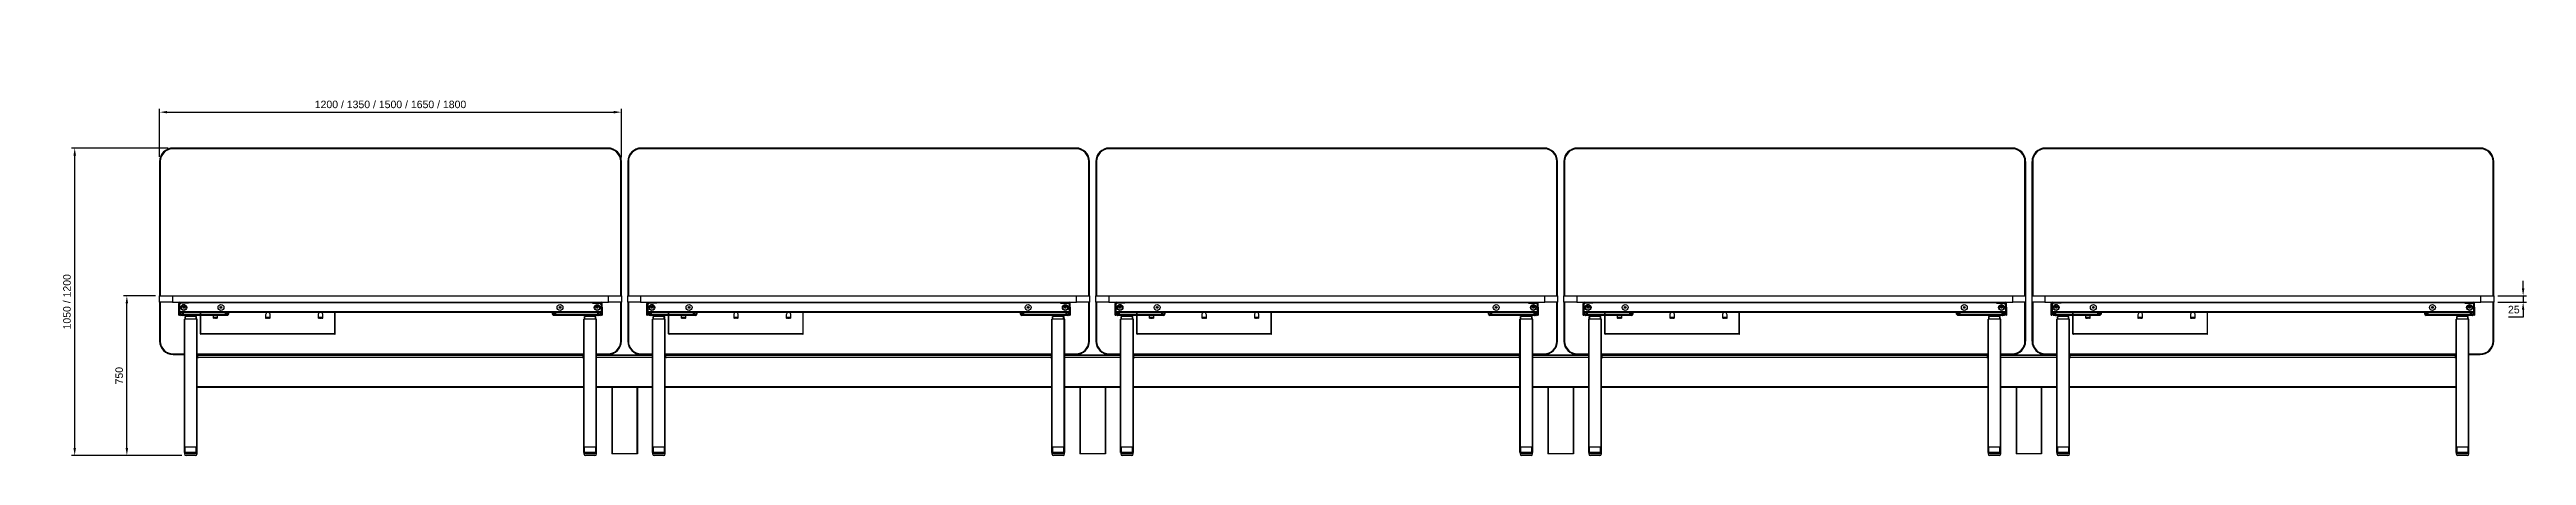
# Model space of a CAD drawing. Header units: millimetres. Extents: x -429 to 16771, y -1239 to 5751.
# Drawn here: x -429 to 9228, y 4166 to 5751 of the extents above; entities that cross this region are included whole.
import ezdxf

# ---------------------------------------------------------------- set-up
doc = ezdxf.new("R2010")
doc.units = ezdxf.units.MM
doc.header["$LTSCALE"] = 100
doc.styles.get("Standard").update_dxf_attribs({"font": 'arial.ttf'})
doc.dimstyles.new('CGJ', dxfattribs={"dimscale": 13, "dimtxt": 2.25, "dimasz": 2.25, "dimexe": 1, "dimexo": 1.25, "dimgap": 1.15, "dimtad": 1, "dimtoh": 1, "dimdec": 1, "dimdsep": 46, "dimtxsty": 'Standard', "dimcen": 0, "dimclrd": 2, "dimclre": 2, "dimclrt": 2, "dimadec": 0, "dimazin": 0, "dimtfac": 1, "dimtdec": 1, "dimtmove": 0, "dimatfit": 0, "dimfxl": 1, "dimtolj": 1, "dimtzin": 0, "dimlwe": -1, "dimarcsym": 2})

msp = doc.modelspace()

# ---------------------------------------------------------------- blocks, each defined once
blk = doc.blocks.new('*D62')
at = {"color": 2, "transparency": 16777216}
for p, q in [((0, 5332.7), (0, 5519.5)), ((1800, 5330.2), (1800, 5519.5))]:
    blk.add_line(p, q, dxfattribs=at)
at = {"color": 2, "lineweight": -2, "transparency": 16777216}
blk.add_line((29.2, 5506.5), (1770.7, 5506.5), dxfattribs=at)
at = {"color": 2, "transparency": 16777216}
for points in [[(29.2, 5511.4), (29.2, 5501.7), (0, 5506.5)], [(1770.7, 5511.4), (1770.7, 5501.7), (1800, 5506.5)]]:
    blk.add_solid(points, dxfattribs=at)
at = {"layer": 'Defpoints', "color": 0, "transparency": 16777216}
for p in [(1800, 5506.5), (0, 5316.5), (1800, 5314)]:
    blk.add_point(p, dxfattribs=at)
at = {"color": 2, "transparency": 16777216, "insert": (900, 5536.6), "char_height": 29.25, "attachment_point": 5}
blk.add_mtext('\\A1;1200 / 1350 / 1500 / 1650 / 1800', dxfattribs=at)
blk = doc.blocks.new('*D64')
at = {"color": 2, "transparency": 16777216}
for p, q in [((-16.3, 4789.5), (-140.8, 4789.5)), ((86.7, 4166.5), (-140.8, 4166.5))]:
    blk.add_line(p, q, dxfattribs=at)
at = {"color": 2, "lineweight": -2, "transparency": 16777216}
blk.add_line((-127.8, 4195.7), (-127.8, 4760.2), dxfattribs=at)
at = {"color": 2, "transparency": 16777216}
for points in [[(-132.7, 4760.2), (-123, 4760.2), (-127.8, 4789.5)], [(-132.7, 4195.7), (-123, 4195.7), (-127.8, 4166.5)]]:
    blk.add_solid(points, dxfattribs=at)
at = {"layer": 'Defpoints', "color": 0, "transparency": 16777216}
for p in [(-127.8, 4789.5), (0, 4789.5), (103, 4166.5)]:
    blk.add_point(p, dxfattribs=at)
at = {"color": 2, "transparency": 16777216, "insert": (-157.7, 4478), "char_height": 29.25, "attachment_point": 5, "rotation": 90}
blk.add_mtext('\\A1;750', dxfattribs=at)
blk = doc.blocks.new('*D67')
at = {"color": 2, "transparency": 16777216}
for p, q in [((33.7, 5366.5), (-344.2, 5366.5)), ((86.7, 4166.5), (-344.2, 4166.5))]:
    blk.add_line(p, q, dxfattribs=at)
at = {"color": 2, "lineweight": -2, "transparency": 16777216}
blk.add_line((-331.2, 4195.7), (-331.2, 5337.2), dxfattribs=at)
at = {"color": 2, "transparency": 16777216}
for points in [[(-336.1, 5337.2), (-326.3, 5337.2), (-331.2, 5366.5)], [(-336.1, 4195.7), (-326.3, 4195.7), (-331.2, 4166.5)]]:
    blk.add_solid(points, dxfattribs=at)
at = {"layer": 'Defpoints', "color": 0, "transparency": 16777216}
for p in [(-331.2, 5366.5), (50, 5366.5), (103, 4166.5)]:
    blk.add_point(p, dxfattribs=at)
at = {"color": 2, "transparency": 16777216, "insert": (-361.3, 4766.5), "char_height": 29.25, "attachment_point": 5, "rotation": 90}
blk.add_mtext('\\A1;1050 / 1200', dxfattribs=at)
blk = doc.blocks.new('*D79')
at = {"color": 2, "lineweight": -2, "transparency": 16777216}
for p, q in [((9214.7, 4818.7), (9214.7, 4848)), ((9214.7, 4789.5), (9214.7, 4764.5)), ((9214.7, 4735.2), (9214.7, 4706)), ((9214.7, 4706), (9157.1, 4706))]:
    blk.add_line(p, q, dxfattribs=at)
at = {"color": 2, "transparency": 16777216}
for p, q in [((9116.2, 4789.5), (9227.7, 4789.5)), ((9116.2, 4764.5), (9227.7, 4764.5))]:
    blk.add_line(p, q, dxfattribs=at)
for points in [[(9209.8, 4818.7), (9219.5, 4818.7), (9214.7, 4789.5)], [(9209.8, 4735.2), (9219.5, 4735.2), (9214.7, 4764.5)]]:
    blk.add_solid(points, dxfattribs=at)
at = {"layer": 'Defpoints', "color": 0, "transparency": 16777216}
for p in [(9100, 4789.5), (9100, 4764.5), (9214.7, 4764.5)]:
    blk.add_point(p, dxfattribs=at)
at = {"color": 2, "transparency": 16777216, "insert": (9178.4, 4735.9), "char_height": 29.25, "attachment_point": 5}
blk.add_mtext('\\A1;25', dxfattribs=at)

# ---------------------------------------------------------------- dimensions: what is measured, and where the dimension line sits
dim = msp.add_linear_dim(base=(1800, 5506.54), p1=(0, 5316.49), p2=(1800, 5313.99), text='1200 / 1350 / 1500 / 1650 / <>', dimstyle='CGJ')
dim.commit()
dim.dimension.update_dxf_attribs({"geometry": '*D62', "text_midpoint": (900, 5506.54), "dimtype": 160})
for base, p2, text, picture, middle in [((-331.2, 5366.49), (50, 5366.49), '1050 / <>', '*D67', (-361.27, 4766.49)), ((-127.85, 4789.49), (0, 4789.49), '750', '*D64', (-157.73, 4477.99))]:
    dim = msp.add_linear_dim(base=base, p1=(103, 4166.49), p2=p2, angle=90, text=text, dimstyle='CGJ')
    dim.commit()
    dim.dimension.update_dxf_attribs({"geometry": picture, "text_midpoint": middle})
dim = msp.add_linear_dim(base=(9214.65, 4764.49), p1=(9100, 4789.49), p2=(9100, 4764.49), angle=90, dimstyle='CGJ')
dim.commit()
dim.dimension.update_dxf_attribs({"geometry": '*D79', "text_midpoint": (9178.39, 4735.88)})

# ---------------------------------------------------------------- linework, layer by layer
at = {"color": 7, "linetype": 'Continuous', "lineweight": -3}
for p, q in [((0, 5313.99), (0, 4789.49)), ((0, 5313.99), (1.07, 5313.99)), ((1.07, 5313.99), (1.5, 5313.99)), ((1.07, 4789.49), (1.07, 5313.99)), ((1.5, 5313.99), (1.8, 5313.99)), ((1.5, 4789.49), (1.5, 5313.99)), ((1.8, 5313.99), (2, 5313.99)), ((1.8, 4789.49), (1.8, 5313.99)), ((2, 4789.49), (2, 5313.99)), ((2, 5313.99), (2.15, 5313.99)), ((2.15, 4789.49), (2.15, 5313.99)), ((2.15, 5313.99), (2.5, 5313.99)), ((2.5, 5313.99), (2.5, 4789.49)), ((900, 5366.49), (52.5, 5366.49)), ((52.5, 5366.49), (52.5, 5365.42)), ((52.5, 5365.42), (52.5, 5364.99)), ((52.5, 5365.42), (900, 5365.42)), ((52.5, 5364.99), (52.5, 5364.69)), ((52.5, 5364.99), (900, 5364.99)), ((52.5, 5364.69), (900, 5364.69)), ((52.5, 5364.69), (52.5, 5364.49)), ((52.5, 5364.49), (900, 5364.49)), ((52.5, 5364.49), (52.5, 5364.34)), ((52.5, 5364.34), (900, 5364.34)), ((52.5, 5364.34), (52.5, 5363.99)), ((1747.5, 5363.99), (52.5, 5363.99)), ((1747.5, 5366.49), (900, 5366.49)), ((900, 5366.49), (900, 5365.42)), ((900, 5365.42), (900, 5364.99)), ((900, 5365.42), (1747.5, 5365.42)), ((900, 5364.99), (900, 5364.69)), ((900, 5364.99), (1747.5, 5364.99)), ((900, 5364.69), (1747.5, 5364.69)), ((900, 5364.69), (900, 5364.49)), ((900, 5364.49), (1747.5, 5364.49)), ((900, 5364.49), (900, 5364.34)), ((900, 5364.34), (1747.5, 5364.34)), ((900, 5364.34), (900, 5363.99)), ((1747.5, 5366.49), (1747.5, 5365.42)), ((1747.5, 5365.42), (1747.5, 5364.99)), ((1747.5, 5364.99), (1747.5, 5364.69)), ((1747.5, 5364.69), (1747.5, 5364.49)), ((1747.5, 5364.49), (1747.5, 5364.34)), ((1747.5, 5364.34), (1747.5, 5363.99)), ((1797.5, 4789.49), (1797.5, 5313.99)), ((1797.85, 5313.99), (1797.5, 5313.99)), ((1798, 5313.99), (1797.85, 5313.99)), ((1797.85, 5313.99), (1797.85, 4789.49)), ((1798, 5313.99), (1798, 4789.49)), ((1798.2, 5313.99), (1798, 5313.99)), ((1798.5, 5313.99), (1798.2, 5313.99)), ((1798.2, 5313.99), (1798.2, 4789.49)), ((1798.92, 5313.99), (1798.5, 5313.99)), ((1798.5, 5313.99), (1798.5, 4789.49)), ((1798.92, 5313.99), (1798.92, 4789.49)), ((1800, 5313.99), (1798.92, 5313.99)), ((1800, 4789.49), (1800, 5313.99)), ((1825, 5313.99), (1825, 4789.49)), ((1825, 5313.99), (1826.07, 5313.99)), ((1826.07, 5313.99), (1826.5, 5313.99)), ((1826.07, 4789.49), (1826.07, 5313.99)), ((1826.5, 5313.99), (1826.8, 5313.99)), ((1826.5, 4789.49), (1826.5, 5313.99)), ((1826.8, 5313.99), (1827, 5313.99)), ((1826.8, 4789.49), (1826.8, 5313.99)), ((1827, 4789.49), (1827, 5313.99)), ((1827, 5313.99), (1827.15, 5313.99)), ((1827.15, 4789.49), (1827.15, 5313.99)), ((1827.15, 5313.99), (1827.5, 5313.99)), ((1827.5, 5313.99), (1827.5, 4789.49)), ((2725, 5366.49), (1877.5, 5366.49)), ((1877.5, 5366.49), (1877.5, 5365.42)), ((1877.5, 5365.42), (1877.5, 5364.99)), ((1877.5, 5365.42), (2725, 5365.42)), ((1877.5, 5364.99), (1877.5, 5364.69)), ((1877.5, 5364.99), (2725, 5364.99)), ((1877.5, 5364.69), (2725, 5364.69)), ((1877.5, 5364.69), (1877.5, 5364.49)), ((1877.5, 5364.49), (2725, 5364.49)), ((1877.5, 5364.49), (1877.5, 5364.34)), ((1877.5, 5364.34), (2725, 5364.34)), ((1877.5, 5364.34), (1877.5, 5363.99)), ((3572.5, 5363.99), (1877.5, 5363.99)), ((3572.5, 5366.49), (2725, 5366.49)), ((2725, 5366.49), (2725, 5365.42)), ((2725, 5365.42), (2725, 5364.99)), ((2725, 5365.42), (3572.5, 5365.42)), ((2725, 5364.99), (2725, 5364.69)), ((2725, 5364.99), (3572.5, 5364.99)), ((2725, 5364.69), (3572.5, 5364.69)), ((2725, 5364.69), (2725, 5364.49)), ((2725, 5364.49), (3572.5, 5364.49)), ((2725, 5364.49), (2725, 5364.34)), ((2725, 5364.34), (3572.5, 5364.34)), ((2725, 5364.34), (2725, 5363.99)), ((3572.5, 5366.49), (3572.5, 5365.42)), ((3572.5, 5365.42), (3572.5, 5364.99)), ((3572.5, 5364.99), (3572.5, 5364.69)), ((3572.5, 5364.69), (3572.5, 5364.49)), ((3572.5, 5364.49), (3572.5, 5364.34)), ((3572.5, 5364.34), (3572.5, 5363.99)), ((3622.5, 4789.49), (3622.5, 5313.99)), ((3622.85, 5313.99), (3622.5, 5313.99)), ((3622.85, 5313.99), (3622.85, 4789.49)), ((3623, 5313.99), (3622.85, 5313.99)), ((3623, 5313.99), (3623, 4789.49)), ((3623.2, 5313.99), (3623, 5313.99)), ((3623.5, 5313.99), (3623.2, 5313.99)), ((3623.2, 5313.99), (3623.2, 4789.49)), ((3623.92, 5313.99), (3623.5, 5313.99)), ((3623.5, 5313.99), (3623.5, 4789.49)), ((3623.92, 5313.99), (3623.92, 4789.49)), ((3625, 5313.99), (3623.92, 5313.99)), ((3625, 4789.49), (3625, 5313.99)), ((3650, 5313.99), (3650, 4789.49)), ((3650, 5313.99), (3651.07, 5313.99)), ((3651.07, 5313.99), (3651.5, 5313.99)), ((3651.07, 4789.49), (3651.07, 5313.99)), ((3651.5, 5313.99), (3651.8, 5313.99)), ((3651.5, 4789.49), (3651.5, 5313.99)), ((3651.8, 5313.99), (3652, 5313.99)), ((3651.8, 4789.49), (3651.8, 5313.99)), ((3652, 4789.49), (3652, 5313.99)), ((3652, 5313.99), (3652.15, 5313.99)), ((3652.15, 4789.49), (3652.15, 5313.99)), ((3652.15, 5313.99), (3652.5, 5313.99)), ((3652.5, 5313.99), (3652.5, 4789.49)), ((4550, 5366.49), (3702.5, 5366.49)), ((3702.5, 5366.49), (3702.5, 5365.42)), ((3702.5, 5365.42), (3702.5, 5364.99)), ((3702.5, 5365.42), (4550, 5365.42)), ((3702.5, 5364.99), (3702.5, 5364.69)), ((3702.5, 5364.99), (4550, 5364.99)), ((3702.5, 5364.69), (4550, 5364.69)), ((3702.5, 5364.69), (3702.5, 5364.49)), ((3702.5, 5364.49), (4550, 5364.49)), ((3702.5, 5364.49), (3702.5, 5364.34)), ((3702.5, 5364.34), (4550, 5364.34)), ((3702.5, 5364.34), (3702.5, 5363.99)), ((5397.5, 5363.99), (3702.5, 5363.99)), ((5397.5, 5366.49), (4550, 5366.49)), ((4550, 5366.49), (4550, 5365.42)), ((4550, 5365.42), (4550, 5364.99)), ((4550, 5365.42), (5397.5, 5365.42)), ((4550, 5364.99), (4550, 5364.69)), ((4550, 5364.99), (5397.5, 5364.99)), ((4550, 5364.69), (5397.5, 5364.69)), ((4550, 5364.69), (4550, 5364.49)), ((4550, 5364.49), (5397.5, 5364.49)), ((4550, 5364.49), (4550, 5364.34)), ((4550, 5364.34), (5397.5, 5364.34)), ((4550, 5364.34), (4550, 5363.99)), ((5397.5, 5366.49), (5397.5, 5365.42)), ((5397.5, 5365.42), (5397.5, 5364.99)), ((5397.5, 5364.99), (5397.5, 5364.69)), ((5397.5, 5364.69), (5397.5, 5364.49)), ((5397.5, 5364.49), (5397.5, 5364.34)), ((5397.5, 5364.34), (5397.5, 5363.99)), ((5447.5, 4789.49), (5447.5, 5313.99)), ((5447.85, 5313.99), (5447.5, 5313.99)), ((5447.85, 5313.99), (5447.85, 4789.49)), ((5448, 5313.99), (5447.85, 5313.99)), ((5448, 5313.99), (5448, 4789.49)), ((5448.2, 5313.99), (5448, 5313.99)), ((5448.5, 5313.99), (5448.2, 5313.99)), ((5448.2, 5313.99), (5448.2, 4789.49)), ((5448.92, 5313.99), (5448.5, 5313.99)), ((5448.5, 5313.99), (5448.5, 4789.49)), ((5448.92, 5313.99), (5448.92, 4789.49)), ((5450, 5313.99), (5448.92, 5313.99)), ((5450, 4789.49), (5450, 5313.99)), ((5475, 5313.99), (5475, 4789.49)), ((5475, 5313.99), (5476.07, 5313.99)), ((5476.07, 5313.99), (5476.5, 5313.99)), ((5476.07, 4789.49), (5476.07, 5313.99)), ((5476.5, 5313.99), (5476.8, 5313.99)), ((5476.5, 4789.49), (5476.5, 5313.99)), ((5476.8, 5313.99), (5477, 5313.99)), ((5476.8, 4789.49), (5476.8, 5313.99)), ((5477, 4789.49), (5477, 5313.99)), ((5477, 5313.99), (5477.15, 5313.99)), ((5477.15, 4789.49), (5477.15, 5313.99)), ((5477.15, 5313.99), (5477.5, 5313.99)), ((5477.5, 5313.99), (5477.5, 4789.49)), ((6375, 5366.49), (5527.5, 5366.49)), ((5527.5, 5366.49), (5527.5, 5365.42)), ((5527.5, 5365.42), (5527.5, 5364.99)), ((5527.5, 5365.42), (6375, 5365.42)), ((5527.5, 5364.99), (5527.5, 5364.69)), ((5527.5, 5364.99), (6375, 5364.99)), ((5527.5, 5364.69), (6375, 5364.69)), ((5527.5, 5364.69), (5527.5, 5364.49)), ((5527.5, 5364.49), (6375, 5364.49)), ((5527.5, 5364.49), (5527.5, 5364.34)), ((5527.5, 5364.34), (6375, 5364.34)), ((5527.5, 5364.34), (5527.5, 5363.99)), ((7222.5, 5363.99), (5527.5, 5363.99)), ((7222.5, 5366.49), (6375, 5366.49)), ((6375, 5366.49), (6375, 5365.42)), ((6375, 5365.42), (6375, 5364.99)), ((6375, 5365.42), (7222.5, 5365.42)), ((6375, 5364.99), (6375, 5364.69)), ((6375, 5364.99), (7222.5, 5364.99)), ((6375, 5364.69), (7222.5, 5364.69)), ((6375, 5364.69), (6375, 5364.49)), ((6375, 5364.49), (7222.5, 5364.49)), ((6375, 5364.49), (6375, 5364.34)), ((6375, 5364.34), (7222.5, 5364.34)), ((6375, 5364.34), (6375, 5363.99)), ((7222.5, 5366.49), (7222.5, 5365.42)), ((7222.5, 5365.42), (7222.5, 5364.99)), ((7222.5, 5364.99), (7222.5, 5364.69)), ((7222.5, 5364.69), (7222.5, 5364.49)), ((7222.5, 5364.49), (7222.5, 5364.34)), ((7222.5, 5364.34), (7222.5, 5363.99)), ((7272.5, 4789.49), (7272.5, 5313.99)), ((7272.85, 5313.99), (7272.5, 5313.99)), ((7272.85, 5313.99), (7272.85, 4789.49)), ((7273, 5313.99), (7272.85, 5313.99)), ((7273, 5313.99), (7273, 4789.49)), ((7273.2, 5313.99), (7273, 5313.99)), ((7273.5, 5313.99), (7273.2, 5313.99)), ((7273.2, 5313.99), (7273.2, 4789.49)), ((7273.92, 5313.99), (7273.5, 5313.99)), ((7273.5, 5313.99), (7273.5, 4789.49)), ((7273.92, 5313.99), (7273.92, 4789.49)), ((7275, 5313.99), (7273.92, 5313.99)), ((7275, 4789.49), (7275, 5313.99)), ((7300, 5313.99), (7300, 4789.49)), ((7300, 5313.99), (7301.07, 5313.99)), ((7301.07, 5313.99), (7301.5, 5313.99)), ((7301.07, 4789.49), (7301.07, 5313.99)), ((7301.5, 5313.99), (7301.8, 5313.99)), ((7301.5, 4789.49), (7301.5, 5313.99)), ((7301.8, 5313.99), (7302, 5313.99)), ((7301.8, 4789.49), (7301.8, 5313.99)), ((7302, 4789.49), (7302, 5313.99)), ((7302, 5313.99), (7302.15, 5313.99)), ((7302.15, 4789.49), (7302.15, 5313.99)), ((7302.15, 5313.99), (7302.5, 5313.99)), ((7302.5, 5313.99), (7302.5, 4789.49)), ((8200, 5366.49), (7352.5, 5366.49)), ((7352.5, 5366.49), (7352.5, 5365.42)), ((7352.5, 5365.42), (7352.5, 5364.99)), ((7352.5, 5365.42), (8200, 5365.42)), ((7352.5, 5364.99), (7352.5, 5364.69)), ((7352.5, 5364.99), (8200, 5364.99)), ((7352.5, 5364.69), (8200, 5364.69)), ((7352.5, 5364.69), (7352.5, 5364.49)), ((7352.5, 5364.49), (8200, 5364.49)), ((7352.5, 5364.49), (7352.5, 5364.34)), ((7352.5, 5364.34), (8200, 5364.34)), ((7352.5, 5364.34), (7352.5, 5363.99)), ((9047.5, 5363.99), (7352.5, 5363.99)), ((9047.5, 5366.49), (8200, 5366.49)), ((8200, 5366.49), (8200, 5365.42)), ((8200, 5365.42), (8200, 5364.99)), ((8200, 5365.42), (9047.5, 5365.42)), ((8200, 5364.99), (8200, 5364.69)), ((8200, 5364.99), (9047.5, 5364.99)), ((8200, 5364.69), (9047.5, 5364.69)), ((8200, 5364.69), (8200, 5364.49)), ((8200, 5364.49), (9047.5, 5364.49)), ((8200, 5364.49), (8200, 5364.34)), ((8200, 5364.34), (9047.5, 5364.34)), ((8200, 5364.34), (8200, 5363.99)), ((9047.5, 5366.49), (9047.5, 5365.42)), ((9047.5, 5365.42), (9047.5, 5364.99)), ((9047.5, 5364.99), (9047.5, 5364.69)), ((9047.5, 5364.69), (9047.5, 5364.49)), ((9047.5, 5364.49), (9047.5, 5364.34)), ((9047.5, 5364.34), (9047.5, 5363.99)), ((9097.5, 4789.49), (9097.5, 5313.99)), ((9097.85, 5313.99), (9097.5, 5313.99)), ((9097.85, 5313.99), (9097.85, 4789.49)), ((9098, 5313.99), (9097.85, 5313.99)), ((9098, 5313.99), (9098, 4789.49)), ((9098.2, 5313.99), (9098, 5313.99)), ((9098.5, 5313.99), (9098.2, 5313.99)), ((9098.2, 5313.99), (9098.2, 4789.49)), ((9098.92, 5313.99), (9098.5, 5313.99)), ((9098.5, 5313.99), (9098.5, 4789.49)), ((9098.92, 5313.99), (9098.92, 4789.49)), ((9100, 5313.99), (9098.92, 5313.99)), ((9100, 4789.49), (9100, 5313.99)), ((0, 4764.49), (0, 4789.49)), ((0, 4789.49), (50, 4789.49)), ((0, 4764.49), (0, 4612.99)), ((50, 4764.49), (0, 4764.49)), ((1.07, 4612.99), (1.07, 4764.49)), ((1.5, 4612.99), (1.5, 4764.49)), ((1.8, 4612.99), (1.8, 4764.49)), ((2, 4612.99), (2, 4764.49)), ((2.15, 4612.99), (2.15, 4764.49)), ((2.5, 4764.49), (2.5, 4612.99)), ((50, 4789.49), (50, 4764.49)), ((50, 4789.49), (1750, 4789.49)), ((50, 4764.49), (1750, 4764.49)), ((77.5, 4759.49), (75, 4759.49)), ((75, 4745.4), (75, 4759.49)), ((75, 4745.4), (77.5, 4745.4)), ((75, 4735.47), (75, 4745.4)), ((77.5, 4735.47), (75, 4735.47)), ((75, 4714.56), (75, 4735.47)), ((77.5, 4745.4), (77.5, 4759.49)), ((80.5, 4758.99), (77.5, 4758.99)), ((78, 4754.99), (77.5, 4754.99)), ((77.5, 4745.4), (77.5, 4735.47)), ((77.5, 4735.47), (77.5, 4714.56)), ((83, 4761.49), (78, 4756.49)), ((78, 4756.49), (78, 4726.99)), ((79, 4758.99), (79, 4761.49)), ((79, 4761.49), (80.46, 4761.49)), ((80, 4764.49), (80, 4761.99)), ((80, 4761.99), (103, 4761.99)), ((80.46, 4761.49), (83, 4761.49)), ((80.46, 4761.49), (80.46, 4758.99)), ((113, 4761.49), (83, 4761.49)), ((98.69, 4754.99), (89.31, 4754.99)), ((91.07, 4746.41), (91.07, 4742.58)), ((103, 4761.99), (103, 4764.49)), ((113, 4761.99), (103, 4761.99)), ((113, 4764.49), (113, 4761.99)), ((1687, 4761.99), (113, 4761.99)), ((113, 4761.99), (113, 4761.49)), ((1687, 4761.99), (1687, 4764.49)), ((1697, 4761.99), (1687, 4761.99)), ((1687, 4761.99), (1687, 4761.49)), ((1687, 4761.49), (1717, 4761.49)), ((1697, 4764.49), (1697, 4761.99)), ((1720, 4761.99), (1697, 4761.99)), ((1701.31, 4754.99), (1710.69, 4754.99)), ((1708.93, 4742.58), (1708.93, 4746.41)), ((1722, 4756.49), (1717, 4761.49)), ((1717, 4761.49), (1719.53, 4761.49)), ((1719.5, 4758.99), (1722.5, 4758.99)), ((1719.53, 4761.49), (1721, 4761.49)), ((1719.53, 4758.99), (1719.53, 4761.49)), ((1720, 4761.99), (1720, 4764.49)), ((1721, 4761.49), (1721, 4758.99)), ((1722, 4756.49), (1722, 4726.99)), ((1722, 4754.99), (1722.5, 4754.99)), ((1725, 4759.49), (1722.5, 4759.49)), ((1722.5, 4745.4), (1722.5, 4759.49)), ((1722.5, 4745.4), (1725, 4745.4)), ((1722.5, 4735.47), (1722.5, 4745.4)), ((1725, 4735.47), (1722.5, 4735.47)), ((1722.5, 4714.56), (1722.5, 4735.47)), ((1725, 4745.4), (1725, 4759.49)), ((1725, 4745.4), (1725, 4735.47)), ((1725, 4735.47), (1725, 4714.56)), ((1750, 4764.49), (1750, 4789.49)), ((1750, 4789.49), (1800, 4789.49)), ((1800, 4764.49), (1750, 4764.49)), ((1797.5, 4612.99), (1797.5, 4764.49)), ((1797.85, 4764.49), (1797.85, 4612.99)), ((1798, 4764.49), (1798, 4612.99)), ((1798.2, 4764.49), (1798.2, 4612.99)), ((1798.5, 4764.49), (1798.5, 4612.99)), ((1798.92, 4764.49), (1798.92, 4612.99)), ((1800, 4789.49), (1800, 4764.49)), ((1800, 4612.99), (1800, 4764.49)), ((1825, 4764.49), (1825, 4789.49)), ((1825, 4789.49), (1875, 4789.49)), ((1825, 4764.49), (1825, 4612.99)), ((1875, 4764.49), (1825, 4764.49)), ((1826.07, 4612.99), (1826.07, 4764.49)), ((1826.5, 4612.99), (1826.5, 4764.49)), ((1826.8, 4612.99), (1826.8, 4764.49)), ((1827, 4612.99), (1827, 4764.49)), ((1827.15, 4612.99), (1827.15, 4764.49)), ((1827.5, 4764.49), (1827.5, 4612.99)), ((1875, 4789.49), (1875, 4764.49)), ((1875, 4789.49), (3575, 4789.49)), ((1875, 4764.49), (3575, 4764.49)), ((1902.5, 4759.49), (1900, 4759.49)), ((1900, 4745.4), (1900, 4759.49)), ((1900, 4745.4), (1902.5, 4745.4)), ((1900, 4735.47), (1900, 4745.4)), ((1902.5, 4735.47), (1900, 4735.47)), ((1900, 4714.56), (1900, 4735.47)), ((1902.5, 4745.4), (1902.5, 4759.49)), ((1905.5, 4758.99), (1902.5, 4758.99)), ((1903, 4754.99), (1902.5, 4754.99)), ((1902.5, 4745.4), (1902.5, 4735.47)), ((1902.5, 4735.47), (1902.5, 4714.56)), ((1908, 4761.49), (1903, 4756.49)), ((1903, 4756.49), (1903, 4726.99)), ((1904, 4758.99), (1904, 4761.49)), ((1904, 4761.49), (1905.46, 4761.49)), ((1905, 4764.49), (1905, 4761.99)), ((1905, 4761.99), (1928, 4761.99)), ((1905.46, 4761.49), (1908, 4761.49)), ((1905.46, 4761.49), (1905.46, 4758.99)), ((1938, 4761.49), (1908, 4761.49)), ((1923.69, 4754.99), (1914.31, 4754.99)), ((1916.07, 4746.41), (1916.07, 4742.58)), ((1928, 4761.99), (1928, 4764.49)), ((1938, 4761.99), (1928, 4761.99)), ((1938, 4764.49), (1938, 4761.99)), ((1938, 4761.99), (1938, 4761.49)), ((3512, 4761.99), (1938, 4761.99)), ((3512, 4761.99), (3512, 4764.49)), ((3522, 4761.99), (3512, 4761.99)), ((3512, 4761.99), (3512, 4761.49)), ((3512, 4761.49), (3542, 4761.49)), ((3522, 4764.49), (3522, 4761.99)), ((3545, 4761.99), (3522, 4761.99)), ((3526.31, 4754.99), (3535.69, 4754.99)), ((3533.93, 4742.58), (3533.93, 4746.41)), ((3547, 4756.49), (3542, 4761.49)), ((3542, 4761.49), (3544.53, 4761.49)), ((3544.5, 4758.99), (3547.5, 4758.99)), ((3544.53, 4761.49), (3546, 4761.49)), ((3544.53, 4758.99), (3544.53, 4761.49)), ((3545, 4761.99), (3545, 4764.49)), ((3546, 4761.49), (3546, 4758.99)), ((3547, 4756.49), (3547, 4726.99)), ((3547, 4754.99), (3547.5, 4754.99)), ((3550, 4759.49), (3547.5, 4759.49)), ((3547.5, 4745.4), (3547.5, 4759.49)), ((3547.5, 4745.4), (3550, 4745.4)), ((3547.5, 4735.47), (3547.5, 4745.4)), ((3550, 4735.47), (3547.5, 4735.47)), ((3547.5, 4714.56), (3547.5, 4735.47)), ((3550, 4745.4), (3550, 4759.49)), ((3550, 4745.4), (3550, 4735.47)), ((3550, 4735.47), (3550, 4714.56)), ((3575, 4764.49), (3575, 4789.49)), ((3575, 4789.49), (3625, 4789.49)), ((3625, 4764.49), (3575, 4764.49)), ((3622.5, 4612.99), (3622.5, 4764.49)), ((3622.85, 4764.49), (3622.85, 4612.99)), ((3623, 4764.49), (3623, 4612.99)), ((3623.2, 4764.49), (3623.2, 4612.99)), ((3623.5, 4764.49), (3623.5, 4612.99)), ((3623.92, 4764.49), (3623.92, 4612.99)), ((3625, 4789.49), (3625, 4764.49)), ((3625, 4612.99), (3625, 4764.49)), ((3650, 4764.49), (3650, 4789.49)), ((3650, 4789.49), (3700, 4789.49)), ((3650, 4764.49), (3650, 4612.99)), ((3700, 4764.49), (3650, 4764.49)), ((3651.07, 4612.99), (3651.07, 4764.49)), ((3651.5, 4612.99), (3651.5, 4764.49)), ((3651.8, 4612.99), (3651.8, 4764.49)), ((3652, 4612.99), (3652, 4764.49)), ((3652.15, 4612.99), (3652.15, 4764.49)), ((3652.5, 4764.49), (3652.5, 4612.99)), ((3700, 4789.49), (3700, 4764.49)), ((3700, 4789.49), (5400, 4789.49)), ((3700, 4764.49), (5400, 4764.49)), ((3727.5, 4759.49), (3725, 4759.49)), ((3725, 4745.4), (3725, 4759.49)), ((3725, 4745.4), (3727.5, 4745.4)), ((3725, 4735.47), (3725, 4745.4)), ((3727.5, 4735.47), (3725, 4735.47)), ((3725, 4714.56), (3725, 4735.47)), ((3727.5, 4745.4), (3727.5, 4759.49)), ((3730.5, 4758.99), (3727.5, 4758.99)), ((3728, 4754.99), (3727.5, 4754.99)), ((3727.5, 4745.4), (3727.5, 4735.47)), ((3727.5, 4735.47), (3727.5, 4714.56)), ((3733, 4761.49), (3728, 4756.49)), ((3728, 4756.49), (3728, 4726.99)), ((3729, 4758.99), (3729, 4761.49)), ((3729, 4761.49), (3730.46, 4761.49)), ((3730, 4764.49), (3730, 4761.99)), ((3730, 4761.99), (3753, 4761.99)), ((3730.46, 4761.49), (3733, 4761.49)), ((3730.46, 4761.49), (3730.46, 4758.99)), ((3763, 4761.49), (3733, 4761.49)), ((3748.69, 4754.99), (3739.31, 4754.99)), ((3741.07, 4746.41), (3741.07, 4742.58)), ((3753, 4761.99), (3753, 4764.49)), ((3763, 4761.99), (3753, 4761.99)), ((3763, 4764.49), (3763, 4761.99)), ((3763, 4761.99), (3763, 4761.49)), ((5337, 4761.99), (3763, 4761.99)), ((5337, 4761.99), (5337, 4764.49)), ((5347, 4761.99), (5337, 4761.99)), ((5337, 4761.99), (5337, 4761.49)), ((5337, 4761.49), (5367, 4761.49)), ((5347, 4764.49), (5347, 4761.99)), ((5370, 4761.99), (5347, 4761.99)), ((5351.31, 4754.99), (5360.69, 4754.99)), ((5358.93, 4742.58), (5358.93, 4746.41)), ((5372, 4756.49), (5367, 4761.49)), ((5367, 4761.49), (5369.53, 4761.49)), ((5369.5, 4758.99), (5372.5, 4758.99)), ((5369.53, 4761.49), (5371, 4761.49)), ((5369.53, 4758.99), (5369.53, 4761.49)), ((5370, 4761.99), (5370, 4764.49)), ((5371, 4761.49), (5371, 4758.99)), ((5372, 4756.49), (5372, 4726.99)), ((5372, 4754.99), (5372.5, 4754.99)), ((5375, 4759.49), (5372.5, 4759.49)), ((5372.5, 4745.4), (5372.5, 4759.49)), ((5372.5, 4745.4), (5375, 4745.4)), ((5372.5, 4735.47), (5372.5, 4745.4)), ((5375, 4735.47), (5372.5, 4735.47)), ((5372.5, 4714.56), (5372.5, 4735.47)), ((5375, 4745.4), (5375, 4759.49)), ((5375, 4745.4), (5375, 4735.47)), ((5375, 4735.47), (5375, 4714.56)), ((5400, 4764.49), (5400, 4789.49)), ((5400, 4789.49), (5450, 4789.49)), ((5450, 4764.49), (5400, 4764.49)), ((5447.5, 4612.99), (5447.5, 4764.49)), ((5447.85, 4764.49), (5447.85, 4612.99)), ((5448, 4764.49), (5448, 4612.99)), ((5448.2, 4764.49), (5448.2, 4612.99)), ((5448.5, 4764.49), (5448.5, 4612.99)), ((5448.92, 4764.49), (5448.92, 4612.99)), ((5450, 4789.49), (5450, 4764.49)), ((5450, 4612.99), (5450, 4764.49)), ((5475, 4764.49), (5475, 4789.49)), ((5475, 4789.49), (5525, 4789.49)), ((5475, 4764.49), (5475, 4612.99)), ((5525, 4764.49), (5475, 4764.49)), ((5476.07, 4612.99), (5476.07, 4764.49)), ((5476.5, 4612.99), (5476.5, 4764.49)), ((5476.8, 4612.99), (5476.8, 4764.49)), ((5477, 4612.99), (5477, 4764.49)), ((5477.15, 4612.99), (5477.15, 4764.49)), ((5477.5, 4764.49), (5477.5, 4612.99)), ((5525, 4789.49), (5525, 4764.49)), ((5525, 4789.49), (7225, 4789.49)), ((5525, 4764.49), (7225, 4764.49)), ((5552.5, 4759.49), (5550, 4759.49)), ((5550, 4745.4), (5550, 4759.49)), ((5550, 4745.4), (5552.5, 4745.4)), ((5550, 4735.47), (5550, 4745.4)), ((5552.5, 4735.47), (5550, 4735.47)), ((5550, 4714.56), (5550, 4735.47)), ((5552.5, 4745.4), (5552.5, 4759.49)), ((5555.5, 4758.99), (5552.5, 4758.99)), ((5553, 4754.99), (5552.5, 4754.99)), ((5552.5, 4745.4), (5552.5, 4735.47)), ((5552.5, 4735.47), (5552.5, 4714.56)), ((5558, 4761.49), (5553, 4756.49)), ((5553, 4756.49), (5553, 4726.99)), ((5554, 4758.99), (5554, 4761.49)), ((5554, 4761.49), (5555.46, 4761.49)), ((5555, 4764.49), (5555, 4761.99)), ((5555, 4761.99), (5578, 4761.99)), ((5555.46, 4761.49), (5558, 4761.49)), ((5555.46, 4761.49), (5555.46, 4758.99)), ((5588, 4761.49), (5558, 4761.49)), ((5573.69, 4754.99), (5564.31, 4754.99)), ((5566.07, 4746.41), (5566.07, 4742.58)), ((5578, 4761.99), (5578, 4764.49)), ((5588, 4761.99), (5578, 4761.99)), ((5588, 4764.49), (5588, 4761.99)), ((5588, 4761.99), (5588, 4761.49)), ((7162, 4761.99), (5588, 4761.99)), ((7162, 4761.99), (7162, 4764.49)), ((7172, 4761.99), (7162, 4761.99)), ((7162, 4761.99), (7162, 4761.49)), ((7162, 4761.49), (7192, 4761.49)), ((7172, 4764.49), (7172, 4761.99)), ((7195, 4761.99), (7172, 4761.99)), ((7176.31, 4754.99), (7185.69, 4754.99)), ((7183.93, 4742.58), (7183.93, 4746.41)), ((7197, 4756.49), (7192, 4761.49)), ((7192, 4761.49), (7194.53, 4761.49)), ((7194.5, 4758.99), (7197.5, 4758.99)), ((7194.53, 4761.49), (7196, 4761.49)), ((7194.53, 4758.99), (7194.53, 4761.49)), ((7195, 4761.99), (7195, 4764.49)), ((7196, 4761.49), (7196, 4758.99)), ((7197, 4756.49), (7197, 4726.99)), ((7197, 4754.99), (7197.5, 4754.99)), ((7200, 4759.49), (7197.5, 4759.49)), ((7197.5, 4745.4), (7197.5, 4759.49)), ((7197.5, 4745.4), (7200, 4745.4)), ((7197.5, 4735.47), (7197.5, 4745.4)), ((7200, 4735.47), (7197.5, 4735.47)), ((7197.5, 4714.56), (7197.5, 4735.47)), ((7200, 4745.4), (7200, 4759.49)), ((7200, 4745.4), (7200, 4735.47)), ((7200, 4735.47), (7200, 4714.56)), ((7225, 4764.49), (7225, 4789.49)), ((7225, 4789.49), (7275, 4789.49)), ((7275, 4764.49), (7225, 4764.49)), ((7272.5, 4612.99), (7272.5, 4764.49)), ((7272.85, 4764.49), (7272.85, 4612.99)), ((7273, 4764.49), (7273, 4612.99)), ((7273.2, 4764.49), (7273.2, 4612.99)), ((7273.5, 4764.49), (7273.5, 4612.99)), ((7273.92, 4764.49), (7273.92, 4612.99)), ((7275, 4789.49), (7275, 4764.49)), ((7275, 4612.99), (7275, 4764.49)), ((7300, 4764.49), (7300, 4789.49)), ((7300, 4789.49), (7350, 4789.49)), ((7300, 4764.49), (7300, 4612.99)), ((7350, 4764.49), (7300, 4764.49)), ((7301.07, 4612.99), (7301.07, 4764.49)), ((7301.5, 4612.99), (7301.5, 4764.49)), ((7301.8, 4612.99), (7301.8, 4764.49)), ((7302, 4612.99), (7302, 4764.49)), ((7302.15, 4612.99), (7302.15, 4764.49)), ((7302.5, 4764.49), (7302.5, 4612.99)), ((7350, 4789.49), (7350, 4764.49)), ((7350, 4789.49), (9050, 4789.49)), ((7350, 4764.49), (9050, 4764.49)), ((7377.5, 4759.49), (7375, 4759.49)), ((7375, 4745.4), (7375, 4759.49)), ((7375, 4745.4), (7377.5, 4745.4)), ((7375, 4735.47), (7375, 4745.4)), ((7377.5, 4735.47), (7375, 4735.47)), ((7375, 4714.56), (7375, 4735.47)), ((7377.5, 4745.4), (7377.5, 4759.49)), ((7380.5, 4758.99), (7377.5, 4758.99)), ((7378, 4754.99), (7377.5, 4754.99)), ((7377.5, 4745.4), (7377.5, 4735.47)), ((7377.5, 4735.47), (7377.5, 4714.56)), ((7383, 4761.49), (7378, 4756.49)), ((7378, 4756.49), (7378, 4726.99)), ((7379, 4758.99), (7379, 4761.49)), ((7379, 4761.49), (7380.46, 4761.49)), ((7380, 4764.49), (7380, 4761.99)), ((7380, 4761.99), (7403, 4761.99)), ((7380.46, 4761.49), (7383, 4761.49)), ((7380.46, 4761.49), (7380.46, 4758.99)), ((7413, 4761.49), (7383, 4761.49)), ((7398.69, 4754.99), (7389.31, 4754.99)), ((7391.07, 4746.41), (7391.07, 4742.58)), ((7403, 4761.99), (7403, 4764.49)), ((7413, 4761.99), (7403, 4761.99)), ((7413, 4764.49), (7413, 4761.99)), ((7413, 4761.99), (7413, 4761.49)), ((8987, 4761.99), (7413, 4761.99)), ((8987, 4761.99), (8987, 4764.49)), ((8997, 4761.99), (8987, 4761.99)), ((8987, 4761.99), (8987, 4761.49)), ((8987, 4761.49), (9017, 4761.49)), ((8997, 4764.49), (8997, 4761.99)), ((9020, 4761.99), (8997, 4761.99)), ((9001.31, 4754.99), (9010.69, 4754.99)), ((9008.93, 4742.58), (9008.93, 4746.41)), ((9022, 4756.49), (9017, 4761.49)), ((9017, 4761.49), (9019.53, 4761.49)), ((9019.5, 4758.99), (9022.5, 4758.99)), ((9019.53, 4761.49), (9021, 4761.49)), ((9019.53, 4758.99), (9019.53, 4761.49)), ((9020, 4761.99), (9020, 4764.49)), ((9021, 4761.49), (9021, 4758.99)), ((9022, 4756.49), (9022, 4726.99)), ((9022, 4754.99), (9022.5, 4754.99)), ((9025, 4759.49), (9022.5, 4759.49)), ((9022.5, 4745.4), (9022.5, 4759.49)), ((9022.5, 4745.4), (9025, 4745.4)), ((9022.5, 4735.47), (9022.5, 4745.4)), ((9025, 4735.47), (9022.5, 4735.47)), ((9022.5, 4714.56), (9022.5, 4735.47)), ((9025, 4745.4), (9025, 4759.49)), ((9025, 4745.4), (9025, 4735.47)), ((9025, 4735.47), (9025, 4714.56)), ((9050, 4764.49), (9050, 4789.49)), ((9050, 4789.49), (9100, 4789.49)), ((9100, 4764.49), (9050, 4764.49)), ((9097.5, 4612.99), (9097.5, 4764.49)), ((9097.85, 4764.49), (9097.85, 4612.99)), ((9098, 4764.49), (9098, 4612.99)), ((9098.2, 4764.49), (9098.2, 4612.99)), ((9098.5, 4764.49), (9098.5, 4612.99)), ((9098.92, 4764.49), (9098.92, 4612.99)), ((9100, 4789.49), (9100, 4764.49)), ((9100, 4612.99), (9100, 4764.49)), ((75, 4714.56), (77.5, 4714.56)), ((75, 4714.49), (75, 4714.56)), ((77.5, 4714.49), (75, 4714.49)), ((78, 4730.99), (77.5, 4730.99)), ((78, 4726.99), (77.5, 4726.99)), ((77.5, 4714.56), (77.5, 4714.49)), ((1722, 4726.99), (78, 4726.99)), ((78, 4726.99), (78, 4724.49)), ((1722, 4724.49), (78, 4724.49)), ((79, 4718.49), (79, 4724.49)), ((79, 4718.49), (80.46, 4718.49)), ((80.46, 4724.49), (80.46, 4718.49)), ((80.46, 4718.49), (87.53, 4718.49)), ((91.07, 4713.49), (84, 4713.49)), ((87.53, 4718.49), (87.53, 4724.49)), ((87.53, 4718.49), (91.07, 4718.49)), ((91.07, 4724.49), (91.07, 4718.49)), ((91.07, 4718.49), (256.93, 4718.49)), ((91.07, 4718.49), (91.07, 4713.49)), ((256.93, 4713.49), (91.07, 4713.49)), ((96.5, 4198.49), (96.5, 4698.49)), ((98, 4698.49), (96.5, 4698.49)), ((98, 4198.49), (98, 4698.49)), ((145, 4698.49), (98, 4698.49)), ((99, 4698.49), (99, 4708.49)), ((100.5, 4708.49), (99, 4708.49)), ((100.5, 4698.49), (100.5, 4708.49)), ((142.5, 4708.49), (100.5, 4708.49)), ((101.5, 4708.49), (101.5, 4713.49)), ((103, 4708.49), (103, 4713.49)), ((140, 4708.49), (140, 4713.49)), ((141.5, 4708.49), (141.5, 4713.49)), ((142.5, 4698.49), (142.5, 4708.49)), ((144, 4708.49), (142.5, 4708.49)), ((144, 4698.49), (144, 4708.49)), ((145, 4198.49), (145, 4698.49)), ((146.5, 4698.49), (145, 4698.49)), ((146.5, 4198.49), (146.5, 4698.49)), ((159.5, 4641.09), (159.5, 4724.49)), ((159.5, 4641.09), (160.3, 4641.09)), ((160.3, 4641.09), (160.3, 4724.49)), ((160.5, 4641.09), (160.5, 4724.49)), ((161.1, 4641.09), (160.5, 4641.09)), ((161.1, 4641.09), (161.1, 4639.49)), ((682.9, 4641.09), (161.1, 4641.09)), ((682.9, 4639.49), (161.1, 4639.49)), ((208, 4713.49), (208, 4702.99)), ((208, 4705.59), (226, 4705.59)), ((208, 4704.59), (208.5, 4704.59)), ((208, 4702.99), (208.5, 4702.99)), ((211, 4704.59), (208.5, 4704.59)), ((208.5, 4704.59), (208.5, 4702.99)), ((211, 4702.99), (208.5, 4702.99)), ((211, 4702.99), (211, 4704.59)), ((213, 4704.59), (211, 4704.59)), ((211, 4703.79), (213, 4703.79)), ((211, 4702.99), (213, 4702.99)), ((213, 4704.59), (213, 4702.99)), ((216, 4704.59), (213, 4704.59)), ((216, 4702.99), (213, 4702.99)), ((216, 4702.99), (216, 4704.59)), ((218, 4704.59), (216, 4704.59)), ((216, 4703.79), (218, 4703.79)), ((216, 4702.99), (218, 4702.99)), ((218, 4704.59), (218, 4702.99)), ((221, 4704.59), (218, 4704.59)), ((221, 4702.99), (218, 4702.99)), ((221, 4702.99), (221, 4704.59)), ((223, 4704.59), (221, 4704.59)), ((221, 4703.79), (223, 4703.79)), ((221, 4702.99), (223, 4702.99)), ((225.5, 4704.59), (223, 4704.59)), ((223, 4704.59), (223, 4702.99)), ((225.5, 4702.99), (223, 4702.99)), ((225.5, 4704.59), (226, 4704.59)), ((225.5, 4702.99), (225.5, 4704.59)), ((225.5, 4702.99), (226, 4702.99)), ((226, 4702.99), (226, 4713.49)), ((256.93, 4718.49), (256.93, 4724.49)), ((256.93, 4718.49), (260.46, 4718.49)), ((256.93, 4718.49), (256.93, 4713.49)), ((264, 4713.49), (256.93, 4713.49)), ((260.46, 4724.49), (260.46, 4718.49)), ((260.46, 4718.49), (267.53, 4718.49)), ((267.53, 4718.49), (267.53, 4724.49)), ((267.53, 4718.49), (269, 4718.49)), ((269, 4724.49), (269, 4718.49)), ((413, 4715.99), (413, 4702.99)), ((413, 4705.59), (431, 4705.59)), ((413, 4704.59), (413.5, 4704.59)), ((413, 4702.99), (413.5, 4702.99)), ((416, 4704.59), (413.5, 4704.59)), ((413.5, 4704.59), (413.5, 4702.99)), ((416, 4702.99), (413.5, 4702.99)), ((416, 4702.99), (416, 4704.59)), ((418, 4704.59), (416, 4704.59)), ((416, 4703.79), (418, 4703.79)), ((416, 4702.99), (418, 4702.99)), ((418, 4704.59), (418, 4702.99)), ((421, 4704.59), (418, 4704.59)), ((421, 4702.99), (418, 4702.99)), ((421, 4702.99), (421, 4704.59)), ((423, 4704.59), (421, 4704.59)), ((421, 4703.79), (423, 4703.79)), ((421, 4702.99), (423, 4702.99)), ((423, 4704.59), (423, 4702.99)), ((426, 4704.59), (423, 4704.59)), ((426, 4702.99), (423, 4702.99)), ((426, 4702.99), (426, 4704.59)), ((428, 4704.59), (426, 4704.59)), ((426, 4703.79), (428, 4703.79)), ((426, 4702.99), (428, 4702.99)), ((428, 4704.59), (428, 4702.99)), ((430.5, 4704.59), (428, 4704.59)), ((430.5, 4702.99), (428, 4702.99)), ((430.5, 4704.59), (431, 4704.59)), ((430.5, 4702.99), (430.5, 4704.59)), ((430.5, 4702.99), (431, 4702.99)), ((431, 4702.99), (431, 4715.99)), ((618, 4715.99), (618, 4702.99)), ((618, 4705.59), (636, 4705.59)), ((618, 4704.59), (618.5, 4704.59)), ((618, 4702.99), (618.5, 4702.99)), ((621, 4704.59), (618.5, 4704.59)), ((618.5, 4704.59), (618.5, 4702.99)), ((621, 4702.99), (618.5, 4702.99)), ((621, 4702.99), (621, 4704.59)), ((623, 4704.59), (621, 4704.59)), ((621, 4703.79), (623, 4703.79)), ((621, 4702.99), (623, 4702.99)), ((623, 4704.59), (623, 4702.99)), ((626, 4704.59), (623, 4704.59)), ((626, 4702.99), (623, 4702.99)), ((626, 4702.99), (626, 4704.59)), ((628, 4704.59), (626, 4704.59)), ((626, 4703.79), (628, 4703.79)), ((626, 4702.99), (628, 4702.99)), ((628, 4704.59), (628, 4702.99)), ((631, 4704.59), (628, 4704.59)), ((631, 4702.99), (628, 4702.99)), ((631, 4702.99), (631, 4704.59)), ((633, 4704.59), (631, 4704.59)), ((631, 4703.79), (633, 4703.79)), ((631, 4702.99), (633, 4702.99)), ((633, 4704.59), (633, 4702.99)), ((635.5, 4704.59), (633, 4704.59)), ((635.5, 4702.99), (633, 4702.99)), ((635.5, 4704.59), (636, 4704.59)), ((635.5, 4702.99), (635.5, 4704.59)), ((635.5, 4702.99), (636, 4702.99)), ((636, 4702.99), (636, 4715.99)), ((682.9, 4639.49), (682.9, 4641.09)), ((683.5, 4641.09), (682.9, 4641.09)), ((683.5, 4641.09), (683.5, 4724.49)), ((683.7, 4641.09), (683.7, 4724.49)), ((684.5, 4641.09), (683.7, 4641.09)), ((684.5, 4641.09), (684.5, 4724.49)), ((1531, 4718.49), (1531, 4724.49)), ((1531, 4718.49), (1532.46, 4718.49)), ((1532.46, 4724.49), (1532.46, 4718.49)), ((1532.46, 4718.49), (1539.53, 4718.49)), ((1543.07, 4713.49), (1536, 4713.49)), ((1539.53, 4718.49), (1539.53, 4724.49)), ((1539.53, 4718.49), (1543.07, 4718.49)), ((1543.07, 4724.49), (1543.07, 4718.49)), ((1543.07, 4713.49), (1543.07, 4718.49)), ((1543.07, 4718.49), (1708.93, 4718.49)), ((1708.93, 4713.49), (1543.07, 4713.49)), ((1653.5, 4198.49), (1653.5, 4698.49)), ((1655, 4698.49), (1653.5, 4698.49)), ((1655, 4198.49), (1655, 4698.49)), ((1702, 4698.49), (1655, 4698.49)), ((1656, 4698.49), (1656, 4708.49)), ((1657.5, 4708.49), (1656, 4708.49)), ((1657.5, 4698.49), (1657.5, 4708.49)), ((1699.5, 4708.49), (1657.5, 4708.49)), ((1658.5, 4708.49), (1658.5, 4713.49)), ((1660, 4708.49), (1660, 4713.49)), ((1697, 4708.49), (1697, 4713.49)), ((1698.5, 4708.49), (1698.5, 4713.49)), ((1699.5, 4698.49), (1699.5, 4708.49)), ((1701, 4708.49), (1699.5, 4708.49)), ((1701, 4698.49), (1701, 4708.49)), ((1702, 4198.49), (1702, 4698.49)), ((1703.5, 4698.49), (1702, 4698.49)), ((1703.5, 4198.49), (1703.5, 4698.49)), ((1708.93, 4718.49), (1708.93, 4724.49)), ((1708.93, 4718.49), (1712.46, 4718.49)), ((1708.93, 4713.49), (1708.93, 4718.49)), ((1716, 4713.49), (1708.93, 4713.49)), ((1712.46, 4724.49), (1712.46, 4718.49)), ((1712.46, 4718.49), (1719.53, 4718.49)), ((1719.53, 4718.49), (1719.53, 4724.49)), ((1719.53, 4718.49), (1721, 4718.49)), ((1721, 4724.49), (1721, 4718.49)), ((1722, 4730.99), (1722.5, 4730.99)), ((1722, 4726.99), (1722.5, 4726.99)), ((1722, 4726.99), (1722, 4724.49)), ((1722.5, 4714.56), (1725, 4714.56)), ((1722.5, 4714.49), (1722.5, 4714.56)), ((1725, 4714.49), (1722.5, 4714.49)), ((1725, 4714.56), (1725, 4714.49)), ((1900, 4714.56), (1902.5, 4714.56)), ((1900, 4714.49), (1900, 4714.56)), ((1902.5, 4714.49), (1900, 4714.49)), ((1903, 4730.99), (1902.5, 4730.99)), ((1903, 4726.99), (1902.5, 4726.99)), ((1902.5, 4714.56), (1902.5, 4714.49)), ((3547, 4726.99), (1903, 4726.99)), ((1903, 4726.99), (1903, 4724.49)), ((3547, 4724.49), (1903, 4724.49)), ((1904, 4718.49), (1904, 4724.49)), ((1904, 4718.49), (1905.46, 4718.49)), ((1905.46, 4724.49), (1905.46, 4718.49)), ((1905.46, 4718.49), (1912.53, 4718.49)), ((1916.07, 4713.49), (1909, 4713.49)), ((1912.53, 4718.49), (1912.53, 4724.49)), ((1912.53, 4718.49), (1916.07, 4718.49)), ((1916.07, 4724.49), (1916.07, 4718.49)), ((1916.07, 4718.49), (2081.93, 4718.49)), ((1916.07, 4718.49), (1916.07, 4713.49)), ((2081.93, 4713.49), (1916.07, 4713.49)), ((1921.5, 4198.49), (1921.5, 4698.49)), ((1923, 4698.49), (1921.5, 4698.49)), ((1923, 4198.49), (1923, 4698.49)), ((1970, 4698.49), (1923, 4698.49)), ((1924, 4698.49), (1924, 4708.49)), ((1925.5, 4708.49), (1924, 4708.49)), ((1925.5, 4698.49), (1925.5, 4708.49)), ((1967.5, 4708.49), (1925.5, 4708.49)), ((1926.5, 4708.49), (1926.5, 4713.49)), ((1928, 4708.49), (1928, 4713.49)), ((1965, 4708.49), (1965, 4713.49)), ((1966.5, 4708.49), (1966.5, 4713.49)), ((1967.5, 4698.49), (1967.5, 4708.49)), ((1969, 4708.49), (1967.5, 4708.49)), ((1969, 4698.49), (1969, 4708.49)), ((1970, 4198.49), (1970, 4698.49)), ((1971.5, 4698.49), (1970, 4698.49)), ((1971.5, 4198.49), (1971.5, 4698.49)), ((1984.5, 4641.09), (1984.5, 4724.49)), ((1984.5, 4641.09), (1985.3, 4641.09)), ((1985.3, 4641.09), (1985.3, 4724.49)), ((1985.5, 4641.09), (1985.5, 4724.49)), ((1986.1, 4641.09), (1985.5, 4641.09)), ((2507.9, 4641.09), (1986.1, 4641.09)), ((1986.1, 4641.09), (1986.1, 4639.49)), ((2507.9, 4639.49), (1986.1, 4639.49)), ((2033, 4713.49), (2033, 4702.99)), ((2033, 4705.59), (2051, 4705.59)), ((2033, 4704.59), (2033.5, 4704.59)), ((2033, 4702.99), (2033.5, 4702.99)), ((2036, 4704.59), (2033.5, 4704.59)), ((2033.5, 4704.59), (2033.5, 4702.99)), ((2036, 4702.99), (2033.5, 4702.99)), ((2036, 4702.99), (2036, 4704.59)), ((2038, 4704.59), (2036, 4704.59)), ((2036, 4703.79), (2038, 4703.79)), ((2036, 4702.99), (2038, 4702.99)), ((2038, 4704.59), (2038, 4702.99)), ((2041, 4704.59), (2038, 4704.59)), ((2041, 4702.99), (2038, 4702.99)), ((2041, 4702.99), (2041, 4704.59)), ((2043, 4704.59), (2041, 4704.59)), ((2041, 4703.79), (2043, 4703.79)), ((2041, 4702.99), (2043, 4702.99)), ((2046, 4704.59), (2043, 4704.59)), ((2043, 4704.59), (2043, 4702.99)), ((2046, 4702.99), (2043, 4702.99)), ((2046, 4702.99), (2046, 4704.59)), ((2048, 4704.59), (2046, 4704.59)), ((2046, 4703.79), (2048, 4703.79)), ((2046, 4702.99), (2048, 4702.99)), ((2048, 4704.59), (2048, 4702.99)), ((2050.5, 4704.59), (2048, 4704.59)), ((2050.5, 4702.99), (2048, 4702.99)), ((2050.5, 4704.59), (2051, 4704.59)), ((2050.5, 4702.99), (2050.5, 4704.59)), ((2050.5, 4702.99), (2051, 4702.99)), ((2051, 4702.99), (2051, 4713.49)), ((2081.93, 4718.49), (2081.93, 4724.49)), ((2081.93, 4718.49), (2085.46, 4718.49)), ((2081.93, 4718.49), (2081.93, 4713.49)), ((2089, 4713.49), (2081.93, 4713.49)), ((2085.46, 4724.49), (2085.46, 4718.49)), ((2085.46, 4718.49), (2092.53, 4718.49)), ((2092.53, 4718.49), (2092.53, 4724.49)), ((2092.53, 4718.49), (2094, 4718.49)), ((2094, 4724.49), (2094, 4718.49)), ((2238, 4715.99), (2238, 4702.99)), ((2238, 4705.59), (2256, 4705.59)), ((2238, 4704.59), (2238.5, 4704.59)), ((2238, 4702.99), (2238.5, 4702.99)), ((2241, 4704.59), (2238.5, 4704.59)), ((2238.5, 4704.59), (2238.5, 4702.99)), ((2241, 4702.99), (2238.5, 4702.99)), ((2241, 4702.99), (2241, 4704.59)), ((2243, 4704.59), (2241, 4704.59)), ((2241, 4703.79), (2243, 4703.79)), ((2241, 4702.99), (2243, 4702.99)), ((2246, 4704.59), (2243, 4704.59)), ((2243, 4704.59), (2243, 4702.99)), ((2246, 4702.99), (2243, 4702.99)), ((2246, 4702.99), (2246, 4704.59)), ((2248, 4704.59), (2246, 4704.59)), ((2246, 4703.79), (2248, 4703.79)), ((2246, 4702.99), (2248, 4702.99)), ((2248, 4704.59), (2248, 4702.99)), ((2251, 4704.59), (2248, 4704.59)), ((2251, 4702.99), (2248, 4702.99)), ((2251, 4702.99), (2251, 4704.59)), ((2253, 4704.59), (2251, 4704.59)), ((2251, 4703.79), (2253, 4703.79)), ((2251, 4702.99), (2253, 4702.99)), ((2253, 4704.59), (2253, 4702.99)), ((2255.5, 4704.59), (2253, 4704.59)), ((2255.5, 4702.99), (2253, 4702.99)), ((2255.5, 4704.59), (2256, 4704.59)), ((2255.5, 4702.99), (2255.5, 4704.59)), ((2255.5, 4702.99), (2256, 4702.99)), ((2256, 4702.99), (2256, 4715.99)), ((2443, 4715.99), (2443, 4702.99)), ((2443, 4705.59), (2461, 4705.59)), ((2443, 4704.59), (2443.5, 4704.59)), ((2443, 4702.99), (2443.5, 4702.99)), ((2446, 4704.59), (2443.5, 4704.59)), ((2443.5, 4704.59), (2443.5, 4702.99)), ((2446, 4702.99), (2443.5, 4702.99)), ((2446, 4702.99), (2446, 4704.59)), ((2448, 4704.59), (2446, 4704.59)), ((2446, 4703.79), (2448, 4703.79)), ((2446, 4702.99), (2448, 4702.99)), ((2451, 4704.59), (2448, 4704.59)), ((2448, 4704.59), (2448, 4702.99)), ((2451, 4702.99), (2448, 4702.99)), ((2451, 4702.99), (2451, 4704.59)), ((2453, 4704.59), (2451, 4704.59)), ((2451, 4703.79), (2453, 4703.79)), ((2451, 4702.99), (2453, 4702.99)), ((2453, 4704.59), (2453, 4702.99)), ((2456, 4704.59), (2453, 4704.59)), ((2456, 4702.99), (2453, 4702.99)), ((2456, 4702.99), (2456, 4704.59)), ((2458, 4704.59), (2456, 4704.59)), ((2456, 4703.79), (2458, 4703.79)), ((2456, 4702.99), (2458, 4702.99)), ((2460.5, 4704.59), (2458, 4704.59)), ((2458, 4704.59), (2458, 4702.99)), ((2460.5, 4702.99), (2458, 4702.99)), ((2460.5, 4704.59), (2461, 4704.59)), ((2460.5, 4702.99), (2460.5, 4704.59)), ((2460.5, 4702.99), (2461, 4702.99)), ((2461, 4702.99), (2461, 4715.99)), ((2507.9, 4639.49), (2507.9, 4641.09)), ((2508.5, 4641.09), (2507.9, 4641.09)), ((2508.5, 4641.09), (2508.5, 4724.49)), ((2508.7, 4641.09), (2508.7, 4724.49)), ((2509.5, 4641.09), (2508.7, 4641.09)), ((2509.5, 4641.09), (2509.5, 4724.49)), ((3356, 4718.49), (3356, 4724.49)), ((3356, 4718.49), (3357.46, 4718.49)), ((3357.46, 4724.49), (3357.46, 4718.49)), ((3357.46, 4718.49), (3364.53, 4718.49)), ((3368.07, 4713.49), (3361, 4713.49)), ((3364.53, 4718.49), (3364.53, 4724.49)), ((3364.53, 4718.49), (3368.07, 4718.49)), ((3368.07, 4724.49), (3368.07, 4718.49)), ((3368.07, 4713.49), (3368.07, 4718.49)), ((3368.07, 4718.49), (3533.93, 4718.49)), ((3533.93, 4713.49), (3368.07, 4713.49)), ((3478.5, 4198.49), (3478.5, 4698.49)), ((3480, 4698.49), (3478.5, 4698.49)), ((3480, 4198.49), (3480, 4698.49)), ((3527, 4698.49), (3480, 4698.49)), ((3481, 4698.49), (3481, 4708.49)), ((3482.5, 4708.49), (3481, 4708.49)), ((3482.5, 4698.49), (3482.5, 4708.49)), ((3524.5, 4708.49), (3482.5, 4708.49)), ((3483.5, 4708.49), (3483.5, 4713.49)), ((3485, 4708.49), (3485, 4713.49)), ((3522, 4708.49), (3522, 4713.49)), ((3523.5, 4708.49), (3523.5, 4713.49)), ((3524.5, 4698.49), (3524.5, 4708.49)), ((3526, 4708.49), (3524.5, 4708.49)), ((3526, 4698.49), (3526, 4708.49)), ((3527, 4198.49), (3527, 4698.49)), ((3528.5, 4698.49), (3527, 4698.49)), ((3528.5, 4198.49), (3528.5, 4698.49)), ((3533.93, 4718.49), (3533.93, 4724.49)), ((3533.93, 4718.49), (3537.46, 4718.49)), ((3533.93, 4713.49), (3533.93, 4718.49)), ((3541, 4713.49), (3533.93, 4713.49)), ((3537.46, 4724.49), (3537.46, 4718.49)), ((3537.46, 4718.49), (3544.53, 4718.49)), ((3544.53, 4718.49), (3544.53, 4724.49)), ((3544.53, 4718.49), (3546, 4718.49)), ((3546, 4724.49), (3546, 4718.49)), ((3547, 4730.99), (3547.5, 4730.99)), ((3547, 4726.99), (3547.5, 4726.99)), ((3547, 4726.99), (3547, 4724.49)), ((3547.5, 4714.56), (3550, 4714.56)), ((3547.5, 4714.49), (3547.5, 4714.56)), ((3550, 4714.49), (3547.5, 4714.49)), ((3550, 4714.56), (3550, 4714.49)), ((3725, 4714.56), (3727.5, 4714.56)), ((3725, 4714.49), (3725, 4714.56)), ((3727.5, 4714.49), (3725, 4714.49)), ((3728, 4730.99), (3727.5, 4730.99)), ((3728, 4726.99), (3727.5, 4726.99)), ((3727.5, 4714.56), (3727.5, 4714.49)), ((5372, 4726.99), (3728, 4726.99)), ((3728, 4726.99), (3728, 4724.49)), ((5372, 4724.49), (3728, 4724.49)), ((3729, 4718.49), (3729, 4724.49)), ((3729, 4718.49), (3730.46, 4718.49)), ((3730.46, 4724.49), (3730.46, 4718.49)), ((3730.46, 4718.49), (3737.53, 4718.49)), ((3741.07, 4713.49), (3734, 4713.49)), ((3737.53, 4718.49), (3737.53, 4724.49)), ((3737.53, 4718.49), (3741.07, 4718.49)), ((3741.07, 4724.49), (3741.07, 4718.49)), ((3741.07, 4718.49), (3906.93, 4718.49)), ((3741.07, 4718.49), (3741.07, 4713.49)), ((3906.93, 4713.49), (3741.07, 4713.49)), ((3746.5, 4198.49), (3746.5, 4698.49)), ((3748, 4698.49), (3746.5, 4698.49)), ((3748, 4198.49), (3748, 4698.49)), ((3795, 4698.49), (3748, 4698.49)), ((3749, 4698.49), (3749, 4708.49)), ((3750.5, 4708.49), (3749, 4708.49)), ((3750.5, 4698.49), (3750.5, 4708.49)), ((3792.5, 4708.49), (3750.5, 4708.49)), ((3751.5, 4708.49), (3751.5, 4713.49)), ((3753, 4708.49), (3753, 4713.49)), ((3790, 4708.49), (3790, 4713.49)), ((3791.5, 4708.49), (3791.5, 4713.49)), ((3792.5, 4698.49), (3792.5, 4708.49)), ((3794, 4708.49), (3792.5, 4708.49)), ((3794, 4698.49), (3794, 4708.49)), ((3795, 4198.49), (3795, 4698.49)), ((3796.5, 4698.49), (3795, 4698.49)), ((3796.5, 4198.49), (3796.5, 4698.49)), ((3809.5, 4641.09), (3809.5, 4724.49)), ((3809.5, 4641.09), (3810.3, 4641.09)), ((3810.3, 4641.09), (3810.3, 4724.49)), ((3810.5, 4641.09), (3810.5, 4724.49)), ((3811.1, 4641.09), (3810.5, 4641.09)), ((4332.9, 4641.09), (3811.1, 4641.09)), ((3811.1, 4641.09), (3811.1, 4639.49)), ((4332.9, 4639.49), (3811.1, 4639.49)), ((3858, 4713.49), (3858, 4702.99)), ((3858, 4705.59), (3876, 4705.59)), ((3858, 4704.59), (3858.5, 4704.59)), ((3858, 4702.99), (3858.5, 4702.99)), ((3861, 4704.59), (3858.5, 4704.59)), ((3858.5, 4704.59), (3858.5, 4702.99)), ((3861, 4702.99), (3858.5, 4702.99)), ((3861, 4702.99), (3861, 4704.59)), ((3863, 4704.59), (3861, 4704.59)), ((3861, 4703.79), (3863, 4703.79)), ((3861, 4702.99), (3863, 4702.99)), ((3863, 4704.59), (3863, 4702.99)), ((3866, 4704.59), (3863, 4704.59)), ((3866, 4702.99), (3863, 4702.99)), ((3866, 4702.99), (3866, 4704.59)), ((3868, 4704.59), (3866, 4704.59)), ((3866, 4703.79), (3868, 4703.79)), ((3866, 4702.99), (3868, 4702.99)), ((3871, 4704.59), (3868, 4704.59)), ((3868, 4704.59), (3868, 4702.99)), ((3871, 4702.99), (3868, 4702.99)), ((3871, 4702.99), (3871, 4704.59)), ((3873, 4704.59), (3871, 4704.59)), ((3871, 4703.79), (3873, 4703.79)), ((3871, 4702.99), (3873, 4702.99)), ((3873, 4704.59), (3873, 4702.99)), ((3875.5, 4704.59), (3873, 4704.59)), ((3875.5, 4702.99), (3873, 4702.99)), ((3875.5, 4704.59), (3876, 4704.59)), ((3875.5, 4702.99), (3875.5, 4704.59)), ((3875.5, 4702.99), (3876, 4702.99)), ((3876, 4702.99), (3876, 4713.49)), ((3906.93, 4718.49), (3906.93, 4724.49)), ((3906.93, 4718.49), (3910.46, 4718.49)), ((3906.93, 4718.49), (3906.93, 4713.49)), ((3914, 4713.49), (3906.93, 4713.49)), ((3910.46, 4724.49), (3910.46, 4718.49)), ((3910.46, 4718.49), (3917.53, 4718.49)), ((3917.53, 4718.49), (3917.53, 4724.49)), ((3917.53, 4718.49), (3919, 4718.49)), ((3919, 4724.49), (3919, 4718.49)), ((4063, 4715.99), (4063, 4702.99)), ((4063, 4705.59), (4081, 4705.59)), ((4063, 4704.59), (4063.5, 4704.59)), ((4063, 4702.99), (4063.5, 4702.99)), ((4066, 4704.59), (4063.5, 4704.59)), ((4063.5, 4704.59), (4063.5, 4702.99)), ((4066, 4702.99), (4063.5, 4702.99)), ((4066, 4702.99), (4066, 4704.59)), ((4068, 4704.59), (4066, 4704.59)), ((4066, 4703.79), (4068, 4703.79)), ((4066, 4702.99), (4068, 4702.99)), ((4071, 4704.59), (4068, 4704.59)), ((4068, 4704.59), (4068, 4702.99)), ((4071, 4702.99), (4068, 4702.99)), ((4071, 4702.99), (4071, 4704.59)), ((4073, 4704.59), (4071, 4704.59)), ((4071, 4703.79), (4073, 4703.79)), ((4071, 4702.99), (4073, 4702.99)), ((4073, 4704.59), (4073, 4702.99)), ((4076, 4704.59), (4073, 4704.59)), ((4076, 4702.99), (4073, 4702.99)), ((4076, 4702.99), (4076, 4704.59)), ((4078, 4704.59), (4076, 4704.59)), ((4076, 4703.79), (4078, 4703.79)), ((4076, 4702.99), (4078, 4702.99)), ((4078, 4704.59), (4078, 4702.99)), ((4080.5, 4704.59), (4078, 4704.59)), ((4080.5, 4702.99), (4078, 4702.99)), ((4080.5, 4704.59), (4081, 4704.59)), ((4080.5, 4702.99), (4080.5, 4704.59)), ((4080.5, 4702.99), (4081, 4702.99)), ((4081, 4702.99), (4081, 4715.99)), ((4268, 4715.99), (4268, 4702.99)), ((4268, 4705.59), (4286, 4705.59)), ((4268, 4704.59), (4268.5, 4704.59)), ((4268, 4702.99), (4268.5, 4702.99)), ((4271, 4704.59), (4268.5, 4704.59)), ((4268.5, 4704.59), (4268.5, 4702.99)), ((4271, 4702.99), (4268.5, 4702.99)), ((4271, 4702.99), (4271, 4704.59)), ((4273, 4704.59), (4271, 4704.59)), ((4271, 4703.79), (4273, 4703.79)), ((4271, 4702.99), (4273, 4702.99)), ((4276, 4704.59), (4273, 4704.59)), ((4273, 4704.59), (4273, 4702.99)), ((4276, 4702.99), (4273, 4702.99)), ((4276, 4702.99), (4276, 4704.59)), ((4278, 4704.59), (4276, 4704.59)), ((4276, 4703.79), (4278, 4703.79)), ((4276, 4702.99), (4278, 4702.99)), ((4278, 4704.59), (4278, 4702.99)), ((4281, 4704.59), (4278, 4704.59)), ((4281, 4702.99), (4278, 4702.99)), ((4281, 4702.99), (4281, 4704.59)), ((4283, 4704.59), (4281, 4704.59)), ((4281, 4703.79), (4283, 4703.79)), ((4281, 4702.99), (4283, 4702.99)), ((4285.5, 4704.59), (4283, 4704.59)), ((4283, 4704.59), (4283, 4702.99)), ((4285.5, 4702.99), (4283, 4702.99)), ((4285.5, 4704.59), (4286, 4704.59)), ((4285.5, 4702.99), (4285.5, 4704.59)), ((4285.5, 4702.99), (4286, 4702.99)), ((4286, 4702.99), (4286, 4715.99)), ((4332.9, 4639.49), (4332.9, 4641.09)), ((4333.5, 4641.09), (4332.9, 4641.09)), ((4333.5, 4641.09), (4333.5, 4724.49)), ((4333.7, 4641.09), (4333.7, 4724.49)), ((4334.5, 4641.09), (4333.7, 4641.09)), ((4334.5, 4641.09), (4334.5, 4724.49)), ((5181, 4718.49), (5181, 4724.49)), ((5181, 4718.49), (5182.46, 4718.49)), ((5182.46, 4724.49), (5182.46, 4718.49)), ((5182.46, 4718.49), (5189.53, 4718.49)), ((5193.07, 4713.49), (5186, 4713.49)), ((5189.53, 4718.49), (5189.53, 4724.49)), ((5189.53, 4718.49), (5193.07, 4718.49)), ((5193.07, 4724.49), (5193.07, 4718.49)), ((5193.07, 4713.49), (5193.07, 4718.49)), ((5193.07, 4718.49), (5358.93, 4718.49)), ((5358.93, 4713.49), (5193.07, 4713.49)), ((5303.5, 4198.49), (5303.5, 4698.49)), ((5305, 4698.49), (5303.5, 4698.49)), ((5305, 4198.49), (5305, 4698.49)), ((5352, 4698.49), (5305, 4698.49)), ((5306, 4698.49), (5306, 4708.49)), ((5307.5, 4708.49), (5306, 4708.49)), ((5307.5, 4698.49), (5307.5, 4708.49)), ((5349.5, 4708.49), (5307.5, 4708.49)), ((5308.5, 4708.49), (5308.5, 4713.49)), ((5310, 4708.49), (5310, 4713.49)), ((5347, 4708.49), (5347, 4713.49)), ((5348.5, 4708.49), (5348.5, 4713.49)), ((5349.5, 4698.49), (5349.5, 4708.49)), ((5351, 4708.49), (5349.5, 4708.49)), ((5351, 4698.49), (5351, 4708.49)), ((5352, 4198.49), (5352, 4698.49)), ((5353.5, 4698.49), (5352, 4698.49)), ((5353.5, 4198.49), (5353.5, 4698.49)), ((5358.93, 4718.49), (5358.93, 4724.49)), ((5358.93, 4718.49), (5362.46, 4718.49)), ((5358.93, 4713.49), (5358.93, 4718.49)), ((5366, 4713.49), (5358.93, 4713.49)), ((5362.46, 4724.49), (5362.46, 4718.49)), ((5362.46, 4718.49), (5369.53, 4718.49)), ((5369.53, 4718.49), (5369.53, 4724.49)), ((5369.53, 4718.49), (5371, 4718.49)), ((5371, 4724.49), (5371, 4718.49)), ((5372, 4730.99), (5372.5, 4730.99)), ((5372, 4726.99), (5372.5, 4726.99)), ((5372, 4726.99), (5372, 4724.49)), ((5372.5, 4714.56), (5375, 4714.56)), ((5372.5, 4714.49), (5372.5, 4714.56)), ((5375, 4714.49), (5372.5, 4714.49)), ((5375, 4714.56), (5375, 4714.49)), ((5550, 4714.56), (5552.5, 4714.56)), ((5550, 4714.49), (5550, 4714.56)), ((5552.5, 4714.49), (5550, 4714.49)), ((5553, 4730.99), (5552.5, 4730.99)), ((5553, 4726.99), (5552.5, 4726.99)), ((5552.5, 4714.56), (5552.5, 4714.49)), ((7197, 4726.99), (5553, 4726.99)), ((5553, 4726.99), (5553, 4724.49)), ((7197, 4724.49), (5553, 4724.49)), ((5554, 4718.49), (5554, 4724.49)), ((5554, 4718.49), (5555.46, 4718.49)), ((5555.46, 4724.49), (5555.46, 4718.49)), ((5555.46, 4718.49), (5562.53, 4718.49)), ((5566.07, 4713.49), (5559, 4713.49)), ((5562.53, 4718.49), (5562.53, 4724.49)), ((5562.53, 4718.49), (5566.07, 4718.49)), ((5566.07, 4724.49), (5566.07, 4718.49)), ((5566.07, 4718.49), (5731.93, 4718.49)), ((5566.07, 4718.49), (5566.07, 4713.49)), ((5731.93, 4713.49), (5566.07, 4713.49)), ((5571.5, 4198.49), (5571.5, 4698.49)), ((5573, 4698.49), (5571.5, 4698.49)), ((5573, 4198.49), (5573, 4698.49)), ((5620, 4698.49), (5573, 4698.49)), ((5574, 4698.49), (5574, 4708.49)), ((5575.5, 4708.49), (5574, 4708.49)), ((5575.5, 4698.49), (5575.5, 4708.49)), ((5617.5, 4708.49), (5575.5, 4708.49)), ((5576.5, 4708.49), (5576.5, 4713.49)), ((5578, 4708.49), (5578, 4713.49)), ((5615, 4708.49), (5615, 4713.49)), ((5616.5, 4708.49), (5616.5, 4713.49)), ((5617.5, 4698.49), (5617.5, 4708.49)), ((5619, 4708.49), (5617.5, 4708.49)), ((5619, 4698.49), (5619, 4708.49)), ((5620, 4198.49), (5620, 4698.49)), ((5621.5, 4698.49), (5620, 4698.49)), ((5621.5, 4198.49), (5621.5, 4698.49)), ((5634.5, 4641.09), (5634.5, 4724.49)), ((5634.5, 4641.09), (5635.3, 4641.09)), ((5635.3, 4641.09), (5635.3, 4724.49)), ((5635.5, 4641.09), (5635.5, 4724.49)), ((5636.1, 4641.09), (5635.5, 4641.09)), ((6157.9, 4641.09), (5636.1, 4641.09)), ((5636.1, 4641.09), (5636.1, 4639.49)), ((6157.9, 4639.49), (5636.1, 4639.49)), ((5683, 4713.49), (5683, 4702.99)), ((5683, 4705.59), (5701, 4705.59)), ((5683, 4704.59), (5683.5, 4704.59)), ((5683, 4702.99), (5683.5, 4702.99)), ((5686, 4704.59), (5683.5, 4704.59)), ((5683.5, 4704.59), (5683.5, 4702.99)), ((5686, 4702.99), (5683.5, 4702.99)), ((5686, 4702.99), (5686, 4704.59)), ((5688, 4704.59), (5686, 4704.59)), ((5686, 4703.79), (5688, 4703.79)), ((5686, 4702.99), (5688, 4702.99)), ((5688, 4704.59), (5688, 4702.99)), ((5691, 4704.59), (5688, 4704.59)), ((5691, 4702.99), (5688, 4702.99)), ((5691, 4702.99), (5691, 4704.59)), ((5693, 4704.59), (5691, 4704.59)), ((5691, 4703.79), (5693, 4703.79)), ((5691, 4702.99), (5693, 4702.99)), ((5696, 4704.59), (5693, 4704.59)), ((5693, 4704.59), (5693, 4702.99)), ((5696, 4702.99), (5693, 4702.99)), ((5696, 4702.99), (5696, 4704.59)), ((5698, 4704.59), (5696, 4704.59)), ((5696, 4703.79), (5698, 4703.79)), ((5696, 4702.99), (5698, 4702.99)), ((5698, 4704.59), (5698, 4702.99)), ((5700.5, 4704.59), (5698, 4704.59)), ((5700.5, 4702.99), (5698, 4702.99)), ((5700.5, 4704.59), (5701, 4704.59)), ((5700.5, 4702.99), (5700.5, 4704.59)), ((5700.5, 4702.99), (5701, 4702.99)), ((5701, 4702.99), (5701, 4713.49)), ((5731.93, 4718.49), (5731.93, 4724.49)), ((5731.93, 4718.49), (5735.46, 4718.49)), ((5731.93, 4718.49), (5731.93, 4713.49)), ((5739, 4713.49), (5731.93, 4713.49)), ((5735.46, 4724.49), (5735.46, 4718.49)), ((5735.46, 4718.49), (5742.53, 4718.49)), ((5742.53, 4718.49), (5742.53, 4724.49)), ((5742.53, 4718.49), (5744, 4718.49)), ((5744, 4724.49), (5744, 4718.49)), ((5888, 4715.99), (5888, 4702.99)), ((5888, 4705.59), (5906, 4705.59)), ((5888, 4704.59), (5888.5, 4704.59)), ((5888, 4702.99), (5888.5, 4702.99)), ((5891, 4704.59), (5888.5, 4704.59)), ((5888.5, 4704.59), (5888.5, 4702.99)), ((5891, 4702.99), (5888.5, 4702.99)), ((5891, 4702.99), (5891, 4704.59)), ((5893, 4704.59), (5891, 4704.59)), ((5891, 4703.79), (5893, 4703.79)), ((5891, 4702.99), (5893, 4702.99)), ((5896, 4704.59), (5893, 4704.59)), ((5893, 4704.59), (5893, 4702.99)), ((5896, 4702.99), (5893, 4702.99)), ((5896, 4702.99), (5896, 4704.59)), ((5898, 4704.59), (5896, 4704.59)), ((5896, 4703.79), (5898, 4703.79)), ((5896, 4702.99), (5898, 4702.99)), ((5898, 4704.59), (5898, 4702.99)), ((5901, 4704.59), (5898, 4704.59)), ((5901, 4702.99), (5898, 4702.99)), ((5901, 4702.99), (5901, 4704.59)), ((5903, 4704.59), (5901, 4704.59)), ((5901, 4703.79), (5903, 4703.79)), ((5901, 4702.99), (5903, 4702.99)), ((5903, 4704.59), (5903, 4702.99)), ((5905.5, 4704.59), (5903, 4704.59)), ((5905.5, 4702.99), (5903, 4702.99)), ((5905.5, 4704.59), (5906, 4704.59)), ((5905.5, 4702.99), (5905.5, 4704.59)), ((5905.5, 4702.99), (5906, 4702.99)), ((5906, 4702.99), (5906, 4715.99)), ((6093, 4715.99), (6093, 4702.99)), ((6093, 4705.59), (6111, 4705.59)), ((6093, 4704.59), (6093.5, 4704.59)), ((6093, 4702.99), (6093.5, 4702.99)), ((6096, 4704.59), (6093.5, 4704.59)), ((6093.5, 4704.59), (6093.5, 4702.99)), ((6096, 4702.99), (6093.5, 4702.99)), ((6096, 4702.99), (6096, 4704.59)), ((6098, 4704.59), (6096, 4704.59)), ((6096, 4703.79), (6098, 4703.79)), ((6096, 4702.99), (6098, 4702.99)), ((6101, 4704.59), (6098, 4704.59)), ((6098, 4704.59), (6098, 4702.99)), ((6101, 4702.99), (6098, 4702.99)), ((6101, 4702.99), (6101, 4704.59)), ((6103, 4704.59), (6101, 4704.59)), ((6101, 4703.79), (6103, 4703.79)), ((6101, 4702.99), (6103, 4702.99)), ((6103, 4704.59), (6103, 4702.99)), ((6106, 4704.59), (6103, 4704.59)), ((6106, 4702.99), (6103, 4702.99)), ((6106, 4702.99), (6106, 4704.59)), ((6108, 4704.59), (6106, 4704.59)), ((6106, 4703.79), (6108, 4703.79)), ((6106, 4702.99), (6108, 4702.99)), ((6110.5, 4704.59), (6108, 4704.59)), ((6108, 4704.59), (6108, 4702.99)), ((6110.5, 4702.99), (6108, 4702.99)), ((6110.5, 4704.59), (6111, 4704.59)), ((6110.5, 4702.99), (6110.5, 4704.59)), ((6110.5, 4702.99), (6111, 4702.99)), ((6111, 4702.99), (6111, 4715.99)), ((6157.9, 4639.49), (6157.9, 4641.09)), ((6158.5, 4641.09), (6157.9, 4641.09)), ((6158.5, 4641.09), (6158.5, 4724.49)), ((6158.7, 4641.09), (6158.7, 4724.49)), ((6159.5, 4641.09), (6158.7, 4641.09)), ((6159.5, 4641.09), (6159.5, 4724.49)), ((7006, 4718.49), (7006, 4724.49)), ((7006, 4718.49), (7007.46, 4718.49)), ((7007.46, 4724.49), (7007.46, 4718.49)), ((7007.46, 4718.49), (7014.53, 4718.49)), ((7018.07, 4713.49), (7011, 4713.49)), ((7014.53, 4718.49), (7014.53, 4724.49)), ((7014.53, 4718.49), (7018.07, 4718.49)), ((7018.07, 4724.49), (7018.07, 4718.49)), ((7018.07, 4713.49), (7018.07, 4718.49)), ((7018.07, 4718.49), (7183.93, 4718.49)), ((7183.93, 4713.49), (7018.07, 4713.49)), ((7128.5, 4198.49), (7128.5, 4698.49)), ((7130, 4698.49), (7128.5, 4698.49)), ((7130, 4198.49), (7130, 4698.49)), ((7177, 4698.49), (7130, 4698.49)), ((7131, 4698.49), (7131, 4708.49)), ((7132.5, 4708.49), (7131, 4708.49)), ((7132.5, 4698.49), (7132.5, 4708.49)), ((7174.5, 4708.49), (7132.5, 4708.49)), ((7133.5, 4708.49), (7133.5, 4713.49)), ((7135, 4708.49), (7135, 4713.49)), ((7172, 4708.49), (7172, 4713.49)), ((7173.5, 4708.49), (7173.5, 4713.49)), ((7174.5, 4698.49), (7174.5, 4708.49)), ((7176, 4708.49), (7174.5, 4708.49)), ((7176, 4698.49), (7176, 4708.49)), ((7177, 4198.49), (7177, 4698.49)), ((7178.5, 4698.49), (7177, 4698.49)), ((7178.5, 4198.49), (7178.5, 4698.49)), ((7183.93, 4718.49), (7183.93, 4724.49)), ((7183.93, 4718.49), (7187.46, 4718.49)), ((7183.93, 4713.49), (7183.93, 4718.49)), ((7191, 4713.49), (7183.93, 4713.49)), ((7187.46, 4724.49), (7187.46, 4718.49)), ((7187.46, 4718.49), (7194.53, 4718.49)), ((7194.53, 4718.49), (7194.53, 4724.49)), ((7194.53, 4718.49), (7196, 4718.49)), ((7196, 4724.49), (7196, 4718.49)), ((7197, 4730.99), (7197.5, 4730.99)), ((7197, 4726.99), (7197.5, 4726.99)), ((7197, 4726.99), (7197, 4724.49)), ((7197.5, 4714.56), (7200, 4714.56)), ((7197.5, 4714.49), (7197.5, 4714.56)), ((7200, 4714.49), (7197.5, 4714.49)), ((7200, 4714.56), (7200, 4714.49)), ((7375, 4714.56), (7377.5, 4714.56)), ((7375, 4714.49), (7375, 4714.56)), ((7377.5, 4714.49), (7375, 4714.49)), ((7378, 4730.99), (7377.5, 4730.99)), ((7378, 4726.99), (7377.5, 4726.99)), ((7377.5, 4714.56), (7377.5, 4714.49)), ((9022, 4726.99), (7378, 4726.99)), ((7378, 4726.99), (7378, 4724.49)), ((9022, 4724.49), (7378, 4724.49)), ((7379, 4718.49), (7379, 4724.49)), ((7379, 4718.49), (7380.46, 4718.49)), ((7380.46, 4724.49), (7380.46, 4718.49)), ((7380.46, 4718.49), (7387.53, 4718.49)), ((7391.07, 4713.49), (7384, 4713.49)), ((7387.53, 4718.49), (7387.53, 4724.49)), ((7387.53, 4718.49), (7391.07, 4718.49)), ((7391.07, 4724.49), (7391.07, 4718.49)), ((7391.07, 4718.49), (7556.93, 4718.49)), ((7391.07, 4718.49), (7391.07, 4713.49)), ((7556.93, 4713.49), (7391.07, 4713.49)), ((7396.5, 4198.49), (7396.5, 4698.49)), ((7398, 4698.49), (7396.5, 4698.49)), ((7398, 4198.49), (7398, 4698.49)), ((7445, 4698.49), (7398, 4698.49)), ((7399, 4698.49), (7399, 4708.49)), ((7400.5, 4708.49), (7399, 4708.49)), ((7400.5, 4698.49), (7400.5, 4708.49)), ((7442.5, 4708.49), (7400.5, 4708.49)), ((7401.5, 4708.49), (7401.5, 4713.49)), ((7403, 4708.49), (7403, 4713.49)), ((7440, 4708.49), (7440, 4713.49)), ((7441.5, 4708.49), (7441.5, 4713.49)), ((7442.5, 4698.49), (7442.5, 4708.49)), ((7444, 4708.49), (7442.5, 4708.49)), ((7444, 4698.49), (7444, 4708.49)), ((7445, 4198.49), (7445, 4698.49)), ((7446.5, 4698.49), (7445, 4698.49)), ((7446.5, 4198.49), (7446.5, 4698.49)), ((7459.5, 4641.09), (7459.5, 4724.49)), ((7459.5, 4641.09), (7460.3, 4641.09)), ((7460.3, 4641.09), (7460.3, 4724.49)), ((7460.5, 4641.09), (7460.5, 4724.49)), ((7461.1, 4641.09), (7460.5, 4641.09)), ((7982.9, 4641.09), (7461.1, 4641.09)), ((7461.1, 4641.09), (7461.1, 4639.49)), ((7982.9, 4639.49), (7461.1, 4639.49)), ((7508, 4713.49), (7508, 4702.99)), ((7508, 4705.59), (7526, 4705.59)), ((7508, 4704.59), (7508.5, 4704.59)), ((7508, 4702.99), (7508.5, 4702.99)), ((7511, 4704.59), (7508.5, 4704.59)), ((7508.5, 4704.59), (7508.5, 4702.99)), ((7511, 4702.99), (7508.5, 4702.99)), ((7511, 4702.99), (7511, 4704.59)), ((7513, 4704.59), (7511, 4704.59)), ((7511, 4703.79), (7513, 4703.79)), ((7511, 4702.99), (7513, 4702.99)), ((7513, 4704.59), (7513, 4702.99)), ((7516, 4704.59), (7513, 4704.59)), ((7516, 4702.99), (7513, 4702.99)), ((7516, 4702.99), (7516, 4704.59)), ((7518, 4704.59), (7516, 4704.59)), ((7516, 4703.79), (7518, 4703.79)), ((7516, 4702.99), (7518, 4702.99)), ((7521, 4704.59), (7518, 4704.59)), ((7518, 4704.59), (7518, 4702.99)), ((7521, 4702.99), (7518, 4702.99)), ((7521, 4702.99), (7521, 4704.59)), ((7523, 4704.59), (7521, 4704.59)), ((7521, 4703.79), (7523, 4703.79)), ((7521, 4702.99), (7523, 4702.99)), ((7523, 4704.59), (7523, 4702.99)), ((7525.5, 4704.59), (7523, 4704.59)), ((7525.5, 4702.99), (7523, 4702.99)), ((7525.5, 4704.59), (7526, 4704.59)), ((7525.5, 4702.99), (7525.5, 4704.59)), ((7525.5, 4702.99), (7526, 4702.99)), ((7526, 4702.99), (7526, 4713.49)), ((7556.93, 4718.49), (7556.93, 4724.49)), ((7556.93, 4718.49), (7560.46, 4718.49)), ((7556.93, 4718.49), (7556.93, 4713.49)), ((7564, 4713.49), (7556.93, 4713.49)), ((7560.46, 4724.49), (7560.46, 4718.49)), ((7560.46, 4718.49), (7567.53, 4718.49)), ((7567.53, 4718.49), (7567.53, 4724.49)), ((7567.53, 4718.49), (7569, 4718.49)), ((7569, 4724.49), (7569, 4718.49)), ((7713, 4715.99), (7713, 4702.99)), ((7713, 4705.59), (7731, 4705.59)), ((7713, 4704.59), (7713.5, 4704.59)), ((7713, 4702.99), (7713.5, 4702.99)), ((7716, 4704.59), (7713.5, 4704.59)), ((7713.5, 4704.59), (7713.5, 4702.99)), ((7716, 4702.99), (7713.5, 4702.99)), ((7716, 4702.99), (7716, 4704.59)), ((7718, 4704.59), (7716, 4704.59)), ((7716, 4703.79), (7718, 4703.79)), ((7716, 4702.99), (7718, 4702.99)), ((7721, 4704.59), (7718, 4704.59)), ((7718, 4704.59), (7718, 4702.99)), ((7721, 4702.99), (7718, 4702.99)), ((7721, 4702.99), (7721, 4704.59)), ((7723, 4704.59), (7721, 4704.59)), ((7721, 4703.79), (7723, 4703.79)), ((7721, 4702.99), (7723, 4702.99)), ((7723, 4704.59), (7723, 4702.99)), ((7726, 4704.59), (7723, 4704.59)), ((7726, 4702.99), (7723, 4702.99)), ((7726, 4702.99), (7726, 4704.59)), ((7728, 4704.59), (7726, 4704.59)), ((7726, 4703.79), (7728, 4703.79)), ((7726, 4702.99), (7728, 4702.99)), ((7728, 4704.59), (7728, 4702.99)), ((7730.5, 4704.59), (7728, 4704.59)), ((7730.5, 4702.99), (7728, 4702.99)), ((7730.5, 4704.59), (7731, 4704.59)), ((7730.5, 4702.99), (7730.5, 4704.59)), ((7730.5, 4702.99), (7731, 4702.99)), ((7731, 4702.99), (7731, 4715.99)), ((7918, 4715.99), (7918, 4702.99)), ((7918, 4705.59), (7936, 4705.59)), ((7918, 4704.59), (7918.5, 4704.59)), ((7918, 4702.99), (7918.5, 4702.99)), ((7921, 4704.59), (7918.5, 4704.59)), ((7918.5, 4704.59), (7918.5, 4702.99)), ((7921, 4702.99), (7918.5, 4702.99)), ((7921, 4702.99), (7921, 4704.59)), ((7923, 4704.59), (7921, 4704.59)), ((7921, 4703.79), (7923, 4703.79)), ((7921, 4702.99), (7923, 4702.99)), ((7926, 4704.59), (7923, 4704.59)), ((7923, 4704.59), (7923, 4702.99)), ((7926, 4702.99), (7923, 4702.99)), ((7926, 4702.99), (7926, 4704.59)), ((7928, 4704.59), (7926, 4704.59)), ((7926, 4703.79), (7928, 4703.79)), ((7926, 4702.99), (7928, 4702.99)), ((7928, 4704.59), (7928, 4702.99)), ((7931, 4704.59), (7928, 4704.59)), ((7931, 4702.99), (7928, 4702.99)), ((7931, 4702.99), (7931, 4704.59)), ((7933, 4704.59), (7931, 4704.59)), ((7931, 4703.79), (7933, 4703.79)), ((7931, 4702.99), (7933, 4702.99)), ((7935.5, 4704.59), (7933, 4704.59)), ((7933, 4704.59), (7933, 4702.99)), ((7935.5, 4702.99), (7933, 4702.99)), ((7935.5, 4704.59), (7936, 4704.59)), ((7935.5, 4702.99), (7935.5, 4704.59)), ((7935.5, 4702.99), (7936, 4702.99)), ((7936, 4702.99), (7936, 4715.99)), ((7982.9, 4639.49), (7982.9, 4641.09)), ((7983.5, 4641.09), (7982.9, 4641.09)), ((7983.5, 4641.09), (7983.5, 4724.49)), ((7983.7, 4641.09), (7983.7, 4724.49)), ((7984.5, 4641.09), (7983.7, 4641.09)), ((7984.5, 4641.09), (7984.5, 4724.49)), ((8831, 4718.49), (8831, 4724.49)), ((8831, 4718.49), (8832.46, 4718.49)), ((8832.46, 4724.49), (8832.46, 4718.49)), ((8832.46, 4718.49), (8839.53, 4718.49)), ((8843.07, 4713.49), (8836, 4713.49)), ((8839.53, 4718.49), (8839.53, 4724.49)), ((8839.53, 4718.49), (8843.07, 4718.49)), ((8843.07, 4724.49), (8843.07, 4718.49)), ((8843.07, 4713.49), (8843.07, 4718.49)), ((8843.07, 4718.49), (9008.93, 4718.49)), ((9008.93, 4713.49), (8843.07, 4713.49)), ((8953.5, 4198.49), (8953.5, 4698.49)), ((8955, 4698.49), (8953.5, 4698.49)), ((8955, 4198.49), (8955, 4698.49)), ((9002, 4698.49), (8955, 4698.49)), ((8956, 4698.49), (8956, 4708.49)), ((8957.5, 4708.49), (8956, 4708.49)), ((8957.5, 4698.49), (8957.5, 4708.49)), ((8999.5, 4708.49), (8957.5, 4708.49)), ((8958.5, 4708.49), (8958.5, 4713.49)), ((8960, 4708.49), (8960, 4713.49)), ((8997, 4708.49), (8997, 4713.49)), ((8998.5, 4708.49), (8998.5, 4713.49)), ((8999.5, 4698.49), (8999.5, 4708.49)), ((9001, 4708.49), (8999.5, 4708.49)), ((9001, 4698.49), (9001, 4708.49)), ((9002, 4198.49), (9002, 4698.49)), ((9003.5, 4698.49), (9002, 4698.49)), ((9003.5, 4198.49), (9003.5, 4698.49)), ((9008.93, 4718.49), (9008.93, 4724.49)), ((9008.93, 4718.49), (9012.46, 4718.49)), ((9008.93, 4713.49), (9008.93, 4718.49)), ((9016, 4713.49), (9008.93, 4713.49)), ((9012.46, 4724.49), (9012.46, 4718.49)), ((9012.46, 4718.49), (9019.53, 4718.49)), ((9019.53, 4718.49), (9019.53, 4724.49)), ((9019.53, 4718.49), (9021, 4718.49)), ((9021, 4724.49), (9021, 4718.49)), ((9022, 4730.99), (9022.5, 4730.99)), ((9022, 4726.99), (9022.5, 4726.99)), ((9022, 4726.99), (9022, 4724.49)), ((9022.5, 4714.56), (9025, 4714.56)), ((9022.5, 4714.49), (9022.5, 4714.56)), ((9025, 4714.49), (9022.5, 4714.49)), ((9025, 4714.56), (9025, 4714.49)), ((0, 4612.99), (1.07, 4612.99)), ((1.07, 4612.99), (1.5, 4612.99)), ((1.5, 4612.99), (1.8, 4612.99)), ((1.8, 4612.99), (2, 4612.99)), ((2, 4612.99), (2.15, 4612.99)), ((2.15, 4612.99), (2.5, 4612.99)), ((52.5, 4562.99), (96.5, 4562.99)), ((52.5, 4562.64), (52.5, 4562.99)), ((96.5, 4562.64), (52.5, 4562.64)), ((52.5, 4562.49), (52.5, 4562.64)), ((96.5, 4562.49), (52.5, 4562.49)), ((52.5, 4562.29), (52.5, 4562.49)), ((52.5, 4561.99), (52.5, 4562.29)), ((96.5, 4562.29), (52.5, 4562.29)), ((52.5, 4561.57), (52.5, 4561.99)), ((96.5, 4561.99), (52.5, 4561.99)), ((96.5, 4561.57), (52.5, 4561.57)), ((52.5, 4560.49), (52.5, 4561.57)), ((52.5, 4560.49), (96.5, 4560.49)), ((146.5, 4562.99), (1653.5, 4562.99)), ((1653.5, 4562.64), (146.5, 4562.64)), ((1653.5, 4562.49), (146.5, 4562.49)), ((1653.5, 4562.29), (146.5, 4562.29)), ((1653.5, 4561.99), (146.5, 4561.99)), ((1653.5, 4561.57), (146.5, 4561.57)), ((146.5, 4560.49), (1653.5, 4560.49)), ((148.5, 4557.49), (146.5, 4557.49)), ((148.5, 4555.49), (146.5, 4555.49)), ((1651.5, 4558.49), (148.5, 4558.49)), ((148.5, 4556.49), (148.5, 4558.49)), ((148.5, 4551.49), (148.5, 4556.49)), ((1651.5, 4556.49), (148.5, 4556.49)), ((1648.5, 4548.49), (151.5, 4548.49)), ((1651.5, 4556.49), (1651.5, 4558.49)), ((1653.5, 4557.49), (1651.5, 4557.49)), ((1651.5, 4551.49), (1651.5, 4556.49)), ((1653.5, 4555.49), (1651.5, 4555.49)), ((1703.5, 4562.99), (1747.5, 4562.99)), ((1747.5, 4562.64), (1703.5, 4562.64)), ((1747.5, 4562.49), (1703.5, 4562.49)), ((1747.5, 4562.29), (1703.5, 4562.29)), ((1747.5, 4561.99), (1703.5, 4561.99)), ((1747.5, 4561.57), (1703.5, 4561.57)), ((1703.5, 4560.49), (1747.5, 4560.49)), ((1921.5, 4558.49), (1703.5, 4558.49)), ((1921.5, 4556.49), (1703.5, 4556.49)), ((1920, 4548.49), (1705, 4548.49)), ((1747.5, 4562.64), (1747.5, 4562.99)), ((1747.5, 4562.49), (1747.5, 4562.64)), ((1747.5, 4562.29), (1747.5, 4562.49)), ((1747.5, 4561.99), (1747.5, 4562.29)), ((1747.5, 4561.57), (1747.5, 4561.99)), ((1747.5, 4560.49), (1747.5, 4561.57)), ((1797.85, 4612.99), (1797.5, 4612.99)), ((1798, 4612.99), (1797.85, 4612.99)), ((1798.2, 4612.99), (1798, 4612.99)), ((1798.5, 4612.99), (1798.2, 4612.99)), ((1798.92, 4612.99), (1798.5, 4612.99)), ((1800, 4612.99), (1798.92, 4612.99)), ((1825, 4612.99), (1826.07, 4612.99)), ((1826.07, 4612.99), (1826.5, 4612.99)), ((1826.5, 4612.99), (1826.8, 4612.99)), ((1826.8, 4612.99), (1827, 4612.99)), ((1827, 4612.99), (1827.15, 4612.99)), ((1827.15, 4612.99), (1827.5, 4612.99)), ((1877.5, 4562.99), (1921.5, 4562.99)), ((1877.5, 4562.64), (1877.5, 4562.99)), ((1877.5, 4562.49), (1877.5, 4562.64)), ((1921.5, 4562.64), (1877.5, 4562.64)), ((1921.5, 4562.49), (1877.5, 4562.49)), ((1877.5, 4562.29), (1877.5, 4562.49)), ((1877.5, 4561.99), (1877.5, 4562.29)), ((1921.5, 4562.29), (1877.5, 4562.29)), ((1877.5, 4561.57), (1877.5, 4561.99)), ((1921.5, 4561.99), (1877.5, 4561.99)), ((1921.5, 4561.57), (1877.5, 4561.57)), ((1877.5, 4560.49), (1877.5, 4561.57)), ((1877.5, 4560.49), (1921.5, 4560.49)), ((1971.5, 4562.99), (3478.5, 4562.99)), ((3478.5, 4562.64), (1971.5, 4562.64)), ((3478.5, 4562.49), (1971.5, 4562.49)), ((3478.5, 4562.29), (1971.5, 4562.29)), ((3478.5, 4561.99), (1971.5, 4561.99)), ((3478.5, 4561.57), (1971.5, 4561.57)), ((1971.5, 4560.49), (3478.5, 4560.49)), ((1973.5, 4557.49), (1971.5, 4557.49)), ((1973.5, 4555.49), (1971.5, 4555.49)), ((3476.5, 4558.49), (1973.5, 4558.49)), ((1973.5, 4556.49), (1973.5, 4558.49)), ((3476.5, 4556.49), (1973.5, 4556.49)), ((1973.5, 4551.49), (1973.5, 4556.49)), ((3473.5, 4548.49), (1976.5, 4548.49)), ((3476.5, 4556.49), (3476.5, 4558.49)), ((3478.5, 4557.49), (3476.5, 4557.49)), ((3476.5, 4551.49), (3476.5, 4556.49)), ((3478.5, 4555.49), (3476.5, 4555.49)), ((3528.5, 4562.99), (3572.5, 4562.99)), ((3572.5, 4562.64), (3528.5, 4562.64)), ((3572.5, 4562.49), (3528.5, 4562.49)), ((3572.5, 4562.29), (3528.5, 4562.29)), ((3572.5, 4561.99), (3528.5, 4561.99)), ((3572.5, 4561.57), (3528.5, 4561.57)), ((3528.5, 4560.49), (3572.5, 4560.49)), ((3746.5, 4558.49), (3528.5, 4558.49)), ((3746.5, 4556.49), (3528.5, 4556.49)), ((3745, 4548.49), (3530, 4548.49)), ((3572.5, 4562.64), (3572.5, 4562.99)), ((3572.5, 4562.49), (3572.5, 4562.64)), ((3572.5, 4562.29), (3572.5, 4562.49)), ((3572.5, 4561.99), (3572.5, 4562.29)), ((3572.5, 4561.57), (3572.5, 4561.99)), ((3572.5, 4560.49), (3572.5, 4561.57)), ((3622.85, 4612.99), (3622.5, 4612.99)), ((3623, 4612.99), (3622.85, 4612.99)), ((3623.2, 4612.99), (3623, 4612.99)), ((3623.5, 4612.99), (3623.2, 4612.99)), ((3623.92, 4612.99), (3623.5, 4612.99)), ((3625, 4612.99), (3623.92, 4612.99)), ((3650, 4612.99), (3651.07, 4612.99)), ((3651.07, 4612.99), (3651.5, 4612.99)), ((3651.5, 4612.99), (3651.8, 4612.99)), ((3651.8, 4612.99), (3652, 4612.99)), ((3652, 4612.99), (3652.15, 4612.99)), ((3652.15, 4612.99), (3652.5, 4612.99)), ((3702.5, 4562.99), (3746.5, 4562.99)), ((3702.5, 4562.64), (3702.5, 4562.99)), ((3702.5, 4562.49), (3702.5, 4562.64)), ((3746.5, 4562.64), (3702.5, 4562.64)), ((3746.5, 4562.49), (3702.5, 4562.49)), ((3702.5, 4562.29), (3702.5, 4562.49)), ((3702.5, 4561.99), (3702.5, 4562.29)), ((3746.5, 4562.29), (3702.5, 4562.29)), ((3702.5, 4561.57), (3702.5, 4561.99)), ((3746.5, 4561.99), (3702.5, 4561.99)), ((3746.5, 4561.57), (3702.5, 4561.57)), ((3702.5, 4560.49), (3702.5, 4561.57)), ((3702.5, 4560.49), (3746.5, 4560.49)), ((3796.5, 4562.99), (5303.5, 4562.99)), ((5303.5, 4562.64), (3796.5, 4562.64)), ((5303.5, 4562.49), (3796.5, 4562.49)), ((5303.5, 4562.29), (3796.5, 4562.29)), ((5303.5, 4561.99), (3796.5, 4561.99)), ((5303.5, 4561.57), (3796.5, 4561.57)), ((3796.5, 4560.49), (5303.5, 4560.49)), ((3798.5, 4557.49), (3796.5, 4557.49)), ((3798.5, 4555.49), (3796.5, 4555.49)), ((5301.5, 4558.49), (3798.5, 4558.49)), ((3798.5, 4556.49), (3798.5, 4558.49)), ((5301.5, 4556.49), (3798.5, 4556.49)), ((3798.5, 4551.49), (3798.5, 4556.49)), ((5298.5, 4548.49), (3801.5, 4548.49)), ((5301.5, 4556.49), (5301.5, 4558.49)), ((5303.5, 4557.49), (5301.5, 4557.49)), ((5301.5, 4551.49), (5301.5, 4556.49)), ((5303.5, 4555.49), (5301.5, 4555.49)), ((5353.5, 4562.99), (5397.5, 4562.99)), ((5397.5, 4562.64), (5353.5, 4562.64)), ((5397.5, 4562.49), (5353.5, 4562.49)), ((5397.5, 4562.29), (5353.5, 4562.29)), ((5397.5, 4561.99), (5353.5, 4561.99)), ((5397.5, 4561.57), (5353.5, 4561.57)), ((5353.5, 4560.49), (5397.5, 4560.49)), ((5571.5, 4558.49), (5353.5, 4558.49)), ((5571.5, 4556.49), (5353.5, 4556.49)), ((5570, 4548.49), (5355, 4548.49)), ((5397.5, 4562.64), (5397.5, 4562.99)), ((5397.5, 4562.49), (5397.5, 4562.64)), ((5397.5, 4562.29), (5397.5, 4562.49)), ((5397.5, 4561.99), (5397.5, 4562.29)), ((5397.5, 4561.57), (5397.5, 4561.99)), ((5397.5, 4560.49), (5397.5, 4561.57)), ((5447.85, 4612.99), (5447.5, 4612.99)), ((5448, 4612.99), (5447.85, 4612.99)), ((5448.2, 4612.99), (5448, 4612.99)), ((5448.5, 4612.99), (5448.2, 4612.99)), ((5448.92, 4612.99), (5448.5, 4612.99)), ((5450, 4612.99), (5448.92, 4612.99)), ((5475, 4612.99), (5476.07, 4612.99)), ((5476.07, 4612.99), (5476.5, 4612.99)), ((5476.5, 4612.99), (5476.8, 4612.99)), ((5476.8, 4612.99), (5477, 4612.99)), ((5477, 4612.99), (5477.15, 4612.99)), ((5477.15, 4612.99), (5477.5, 4612.99)), ((5527.5, 4562.99), (5571.5, 4562.99)), ((5527.5, 4562.64), (5527.5, 4562.99)), ((5527.5, 4562.49), (5527.5, 4562.64)), ((5571.5, 4562.64), (5527.5, 4562.64)), ((5571.5, 4562.49), (5527.5, 4562.49)), ((5527.5, 4562.29), (5527.5, 4562.49)), ((5527.5, 4561.99), (5527.5, 4562.29)), ((5571.5, 4562.29), (5527.5, 4562.29)), ((5527.5, 4561.57), (5527.5, 4561.99)), ((5571.5, 4561.99), (5527.5, 4561.99)), ((5571.5, 4561.57), (5527.5, 4561.57)), ((5527.5, 4560.49), (5527.5, 4561.57)), ((5527.5, 4560.49), (5571.5, 4560.49)), ((5621.5, 4562.99), (7128.5, 4562.99)), ((7128.5, 4562.64), (5621.5, 4562.64)), ((7128.5, 4562.49), (5621.5, 4562.49)), ((7128.5, 4562.29), (5621.5, 4562.29)), ((7128.5, 4561.99), (5621.5, 4561.99)), ((7128.5, 4561.57), (5621.5, 4561.57)), ((5621.5, 4560.49), (7128.5, 4560.49)), ((5623.5, 4557.49), (5621.5, 4557.49)), ((5623.5, 4555.49), (5621.5, 4555.49)), ((7126.5, 4558.49), (5623.5, 4558.49)), ((5623.5, 4556.49), (5623.5, 4558.49)), ((7126.5, 4556.49), (5623.5, 4556.49)), ((5623.5, 4551.49), (5623.5, 4556.49)), ((7123.5, 4548.49), (5626.5, 4548.49)), ((7126.5, 4556.49), (7126.5, 4558.49)), ((7128.5, 4557.49), (7126.5, 4557.49)), ((7126.5, 4551.49), (7126.5, 4556.49)), ((7128.5, 4555.49), (7126.5, 4555.49)), ((7178.5, 4562.99), (7222.5, 4562.99)), ((7222.5, 4562.64), (7178.5, 4562.64)), ((7222.5, 4562.49), (7178.5, 4562.49)), ((7222.5, 4562.29), (7178.5, 4562.29)), ((7222.5, 4561.99), (7178.5, 4561.99)), ((7222.5, 4561.57), (7178.5, 4561.57)), ((7178.5, 4560.49), (7222.5, 4560.49)), ((7396.5, 4558.49), (7178.5, 4558.49)), ((7396.5, 4556.49), (7178.5, 4556.49)), ((7395, 4548.49), (7180, 4548.49)), ((7222.5, 4562.64), (7222.5, 4562.99)), ((7222.5, 4562.49), (7222.5, 4562.64)), ((7222.5, 4562.29), (7222.5, 4562.49)), ((7222.5, 4561.99), (7222.5, 4562.29)), ((7222.5, 4561.57), (7222.5, 4561.99)), ((7222.5, 4560.49), (7222.5, 4561.57)), ((7272.85, 4612.99), (7272.5, 4612.99)), ((7273, 4612.99), (7272.85, 4612.99)), ((7273.2, 4612.99), (7273, 4612.99)), ((7273.5, 4612.99), (7273.2, 4612.99)), ((7273.92, 4612.99), (7273.5, 4612.99)), ((7275, 4612.99), (7273.92, 4612.99)), ((7300, 4612.99), (7301.07, 4612.99)), ((7301.07, 4612.99), (7301.5, 4612.99)), ((7301.5, 4612.99), (7301.8, 4612.99)), ((7301.8, 4612.99), (7302, 4612.99)), ((7302, 4612.99), (7302.15, 4612.99)), ((7302.15, 4612.99), (7302.5, 4612.99)), ((7352.5, 4562.99), (7396.5, 4562.99)), ((7352.5, 4562.64), (7352.5, 4562.99)), ((7352.5, 4562.49), (7352.5, 4562.64)), ((7396.5, 4562.64), (7352.5, 4562.64)), ((7396.5, 4562.49), (7352.5, 4562.49)), ((7352.5, 4562.29), (7352.5, 4562.49)), ((7352.5, 4561.99), (7352.5, 4562.29)), ((7396.5, 4562.29), (7352.5, 4562.29)), ((7352.5, 4561.57), (7352.5, 4561.99)), ((7396.5, 4561.99), (7352.5, 4561.99)), ((7396.5, 4561.57), (7352.5, 4561.57)), ((7352.5, 4560.49), (7352.5, 4561.57)), ((7352.5, 4560.49), (7396.5, 4560.49)), ((7446.5, 4562.99), (8953.5, 4562.99)), ((8953.5, 4562.64), (7446.5, 4562.64)), ((8953.5, 4562.49), (7446.5, 4562.49)), ((8953.5, 4562.29), (7446.5, 4562.29)), ((8953.5, 4561.99), (7446.5, 4561.99)), ((8953.5, 4561.57), (7446.5, 4561.57)), ((7446.5, 4560.49), (8953.5, 4560.49)), ((7448.5, 4557.49), (7446.5, 4557.49)), ((7448.5, 4555.49), (7446.5, 4555.49)), ((8951.5, 4558.49), (7448.5, 4558.49)), ((7448.5, 4556.49), (7448.5, 4558.49)), ((8951.5, 4556.49), (7448.5, 4556.49)), ((7448.5, 4551.49), (7448.5, 4556.49)), ((8948.5, 4548.49), (7451.5, 4548.49)), ((8951.5, 4556.49), (8951.5, 4558.49)), ((8953.5, 4557.49), (8951.5, 4557.49)), ((8951.5, 4551.49), (8951.5, 4556.49)), ((8953.5, 4555.49), (8951.5, 4555.49)), ((9003.5, 4562.99), (9047.5, 4562.99)), ((9047.5, 4562.64), (9003.5, 4562.64)), ((9047.5, 4562.49), (9003.5, 4562.49)), ((9047.5, 4562.29), (9003.5, 4562.29)), ((9047.5, 4561.99), (9003.5, 4561.99)), ((9047.5, 4561.57), (9003.5, 4561.57)), ((9003.5, 4560.49), (9047.5, 4560.49)), ((9047.5, 4562.64), (9047.5, 4562.99)), ((9047.5, 4562.49), (9047.5, 4562.64)), ((9047.5, 4562.29), (9047.5, 4562.49)), ((9047.5, 4561.99), (9047.5, 4562.29)), ((9047.5, 4561.57), (9047.5, 4561.99)), ((9047.5, 4560.49), (9047.5, 4561.57)), ((9097.85, 4612.99), (9097.5, 4612.99)), ((9098, 4612.99), (9097.85, 4612.99)), ((9098.2, 4612.99), (9098, 4612.99)), ((9098.5, 4612.99), (9098.2, 4612.99)), ((9098.92, 4612.99), (9098.5, 4612.99)), ((9100, 4612.99), (9098.92, 4612.99)), ((1653.5, 4434.49), (146.5, 4434.49)), ((1653.5, 4432.49), (146.5, 4432.49)), ((1921.5, 4434.49), (1703.5, 4434.49)), ((1921.5, 4432.49), (1703.5, 4432.49)), ((1743.3, 4431.69), (1743.3, 4432.49)), ((1746.3, 4431.69), (1743.3, 4431.69)), ((1746.3, 4432.49), (1746.3, 4431.69)), ((1761.7, 4431.69), (1746.3, 4431.69)), ((1761.7, 4431.69), (1761.7, 4432.49)), ((1762.5, 4430.89), (1762.5, 4172.49)), ((1764.1, 4430.89), (1762.5, 4430.89)), ((1764.1, 4432.49), (1764.1, 4430.89)), ((1764.1, 4430.89), (1764.1, 4172.49)), ((1860.9, 4432.49), (1860.9, 4430.89)), ((1860.9, 4430.89), (1860.9, 4172.49)), ((1862.5, 4430.89), (1860.9, 4430.89)), ((1862.5, 4430.89), (1862.5, 4172.49)), ((1863.3, 4431.69), (1863.3, 4432.49)), ((1878.7, 4431.69), (1863.3, 4431.69)), ((1878.7, 4431.69), (1878.7, 4432.49)), ((1881.7, 4431.69), (1878.7, 4431.69)), ((1881.7, 4432.49), (1881.7, 4431.69)), ((3478.5, 4434.49), (1971.5, 4434.49)), ((3478.5, 4432.49), (1971.5, 4432.49)), ((3746.5, 4434.49), (3528.5, 4434.49)), ((3746.5, 4432.49), (3528.5, 4432.49)), ((3568.3, 4431.69), (3568.3, 4432.49)), ((3571.3, 4431.69), (3568.3, 4431.69)), ((3571.3, 4432.49), (3571.3, 4431.69)), ((3586.7, 4431.69), (3571.3, 4431.69)), ((3586.7, 4431.69), (3586.7, 4432.49)), ((3587.5, 4430.89), (3587.5, 4172.49)), ((3589.1, 4430.89), (3587.5, 4430.89)), ((3589.1, 4432.49), (3589.1, 4430.89)), ((3589.1, 4430.89), (3589.1, 4172.49)), ((3685.9, 4432.49), (3685.9, 4430.89)), ((3685.9, 4430.89), (3685.9, 4172.49)), ((3687.5, 4430.89), (3685.9, 4430.89)), ((3687.5, 4430.89), (3687.5, 4172.49)), ((3688.3, 4431.69), (3688.3, 4432.49)), ((3703.7, 4431.69), (3688.3, 4431.69)), ((3703.7, 4431.69), (3703.7, 4432.49)), ((3706.7, 4431.69), (3703.7, 4431.69)), ((3706.7, 4432.49), (3706.7, 4431.69)), ((5303.5, 4434.49), (3796.5, 4434.49)), ((5303.5, 4432.49), (3796.5, 4432.49)), ((5571.5, 4434.49), (5353.5, 4434.49)), ((5571.5, 4432.49), (5353.5, 4432.49)), ((5393.3, 4431.69), (5393.3, 4432.49)), ((5396.3, 4431.69), (5393.3, 4431.69)), ((5396.3, 4432.49), (5396.3, 4431.69)), ((5411.7, 4431.69), (5396.3, 4431.69)), ((5411.7, 4431.69), (5411.7, 4432.49)), ((5412.5, 4430.89), (5412.5, 4172.49)), ((5414.1, 4430.89), (5412.5, 4430.89)), ((5414.1, 4432.49), (5414.1, 4430.89)), ((5414.1, 4430.89), (5414.1, 4172.49)), ((5510.9, 4432.49), (5510.9, 4430.89)), ((5510.9, 4430.89), (5510.9, 4172.49)), ((5512.5, 4430.89), (5510.9, 4430.89)), ((5512.5, 4430.89), (5512.5, 4172.49)), ((5513.3, 4431.69), (5513.3, 4432.49)), ((5528.7, 4431.69), (5513.3, 4431.69)), ((5528.7, 4431.69), (5528.7, 4432.49)), ((5531.7, 4431.69), (5528.7, 4431.69)), ((5531.7, 4432.49), (5531.7, 4431.69)), ((7128.5, 4434.49), (5621.5, 4434.49)), ((7128.5, 4432.49), (5621.5, 4432.49)), ((7396.5, 4434.49), (7178.5, 4434.49)), ((7396.5, 4432.49), (7178.5, 4432.49)), ((7218.3, 4431.69), (7218.3, 4432.49)), ((7221.3, 4431.69), (7218.3, 4431.69)), ((7221.3, 4432.49), (7221.3, 4431.69)), ((7236.7, 4431.69), (7221.3, 4431.69)), ((7236.7, 4431.69), (7236.7, 4432.49)), ((7237.5, 4430.89), (7237.5, 4172.49)), ((7239.1, 4430.89), (7237.5, 4430.89)), ((7239.1, 4432.49), (7239.1, 4430.89)), ((7239.1, 4430.89), (7239.1, 4172.49)), ((7335.9, 4432.49), (7335.9, 4430.89)), ((7335.9, 4430.89), (7335.9, 4172.49)), ((7337.5, 4430.89), (7335.9, 4430.89)), ((7337.5, 4430.89), (7337.5, 4172.49)), ((7338.3, 4431.69), (7338.3, 4432.49)), ((7353.7, 4431.69), (7338.3, 4431.69)), ((7353.7, 4431.69), (7353.7, 4432.49)), ((7356.7, 4431.69), (7353.7, 4431.69)), ((7356.7, 4432.49), (7356.7, 4431.69)), ((8953.5, 4434.49), (7446.5, 4434.49)), ((8953.5, 4432.49), (7446.5, 4432.49)), ((96.5, 4178.49), (96.5, 4198.49)), ((98, 4198.49), (96.5, 4198.49)), ((100, 4178.49), (96.5, 4178.49)), ((97, 4175.49), (97, 4172.49)), ((146, 4175.49), (97, 4175.49)), ((146, 4172.49), (97, 4172.49)), ((145, 4198.49), (98, 4198.49)), ((100, 4178.49), (100, 4198.49)), ((143, 4198.49), (100, 4198.49)), ((143, 4178.49), (100, 4178.49)), ((140, 4166.49), (103, 4166.49)), ((143, 4178.49), (143, 4198.49)), ((146.5, 4178.49), (143, 4178.49)), ((146.5, 4198.49), (145, 4198.49)), ((146, 4172.49), (146, 4175.49)), ((146.5, 4178.49), (146.5, 4198.49)), ((1655, 4198.49), (1653.5, 4198.49)), ((1653.5, 4178.49), (1653.5, 4198.49)), ((1657, 4178.49), (1653.5, 4178.49)), ((1654, 4175.49), (1654, 4172.49)), ((1678.5, 4175.49), (1654, 4175.49)), ((1678.5, 4172.49), (1654, 4172.49)), ((1702, 4198.49), (1655, 4198.49)), ((1657, 4178.49), (1657, 4198.49)), ((1700, 4198.49), (1657, 4198.49)), ((1700, 4178.49), (1657, 4178.49)), ((1678.5, 4166.49), (1660, 4166.49)), ((1703, 4175.49), (1678.5, 4175.49)), ((1703, 4172.49), (1678.5, 4172.49)), ((1697, 4166.49), (1678.5, 4166.49)), ((1700, 4178.49), (1700, 4198.49)), ((1703.5, 4178.49), (1700, 4178.49)), ((1703.5, 4198.49), (1702, 4198.49)), ((1703, 4172.49), (1703, 4175.49)), ((1703.5, 4178.49), (1703.5, 4198.49)), ((1764.1, 4172.49), (1762.5, 4172.49)), ((1860.9, 4172.49), (1764.1, 4172.49)), ((1862.5, 4172.49), (1860.9, 4172.49)), ((1921.5, 4178.49), (1921.5, 4198.49)), ((1923, 4198.49), (1921.5, 4198.49)), ((1925, 4178.49), (1921.5, 4178.49)), ((1922, 4175.49), (1922, 4172.49)), ((1971, 4175.49), (1922, 4175.49)), ((1971, 4172.49), (1922, 4172.49)), ((1970, 4198.49), (1923, 4198.49)), ((1925, 4178.49), (1925, 4198.49)), ((1968, 4198.49), (1925, 4198.49)), ((1968, 4178.49), (1925, 4178.49)), ((1965, 4166.49), (1928, 4166.49)), ((1968, 4178.49), (1968, 4198.49)), ((1971.5, 4178.49), (1968, 4178.49)), ((1971.5, 4198.49), (1970, 4198.49)), ((1971, 4172.49), (1971, 4175.49)), ((1971.5, 4178.49), (1971.5, 4198.49)), ((3480, 4198.49), (3478.5, 4198.49)), ((3478.5, 4178.49), (3478.5, 4198.49)), ((3482, 4178.49), (3478.5, 4178.49)), ((3479, 4175.49), (3479, 4172.49)), ((3503.5, 4175.49), (3479, 4175.49)), ((3503.5, 4172.49), (3479, 4172.49)), ((3527, 4198.49), (3480, 4198.49)), ((3482, 4178.49), (3482, 4198.49)), ((3525, 4198.49), (3482, 4198.49)), ((3525, 4178.49), (3482, 4178.49)), ((3503.5, 4166.49), (3485, 4166.49)), ((3528, 4175.49), (3503.5, 4175.49)), ((3528, 4172.49), (3503.5, 4172.49)), ((3522, 4166.49), (3503.5, 4166.49)), ((3525, 4178.49), (3525, 4198.49)), ((3528.5, 4178.49), (3525, 4178.49)), ((3528.5, 4198.49), (3527, 4198.49)), ((3528, 4172.49), (3528, 4175.49)), ((3528.5, 4178.49), (3528.5, 4198.49)), ((3589.1, 4172.49), (3587.5, 4172.49)), ((3685.9, 4172.49), (3589.1, 4172.49)), ((3687.5, 4172.49), (3685.9, 4172.49)), ((3746.5, 4178.49), (3746.5, 4198.49)), ((3748, 4198.49), (3746.5, 4198.49)), ((3750, 4178.49), (3746.5, 4178.49)), ((3747, 4175.49), (3747, 4172.49)), ((3796, 4175.49), (3747, 4175.49)), ((3796, 4172.49), (3747, 4172.49)), ((3795, 4198.49), (3748, 4198.49)), ((3750, 4178.49), (3750, 4198.49)), ((3793, 4198.49), (3750, 4198.49)), ((3793, 4178.49), (3750, 4178.49)), ((3790, 4166.49), (3753, 4166.49)), ((3793, 4178.49), (3793, 4198.49)), ((3796.5, 4178.49), (3793, 4178.49)), ((3796.5, 4198.49), (3795, 4198.49)), ((3796, 4172.49), (3796, 4175.49)), ((3796.5, 4178.49), (3796.5, 4198.49)), ((5305, 4198.49), (5303.5, 4198.49)), ((5303.5, 4178.49), (5303.5, 4198.49)), ((5307, 4178.49), (5303.5, 4178.49)), ((5304, 4175.49), (5304, 4172.49)), ((5328.5, 4175.49), (5304, 4175.49)), ((5328.5, 4172.49), (5304, 4172.49)), ((5352, 4198.49), (5305, 4198.49)), ((5307, 4178.49), (5307, 4198.49)), ((5350, 4198.49), (5307, 4198.49)), ((5350, 4178.49), (5307, 4178.49)), ((5328.5, 4166.49), (5310, 4166.49)), ((5353, 4175.49), (5328.5, 4175.49)), ((5353, 4172.49), (5328.5, 4172.49)), ((5347, 4166.49), (5328.5, 4166.49)), ((5350, 4178.49), (5350, 4198.49)), ((5353.5, 4178.49), (5350, 4178.49)), ((5353.5, 4198.49), (5352, 4198.49)), ((5353, 4172.49), (5353, 4175.49)), ((5353.5, 4178.49), (5353.5, 4198.49)), ((5414.1, 4172.49), (5412.5, 4172.49)), ((5510.9, 4172.49), (5414.1, 4172.49)), ((5512.5, 4172.49), (5510.9, 4172.49)), ((5571.5, 4178.49), (5571.5, 4198.49)), ((5573, 4198.49), (5571.5, 4198.49)), ((5575, 4178.49), (5571.5, 4178.49)), ((5572, 4175.49), (5572, 4172.49)), ((5621, 4175.49), (5572, 4175.49)), ((5621, 4172.49), (5572, 4172.49)), ((5620, 4198.49), (5573, 4198.49)), ((5575, 4178.49), (5575, 4198.49)), ((5618, 4198.49), (5575, 4198.49)), ((5618, 4178.49), (5575, 4178.49)), ((5615, 4166.49), (5578, 4166.49)), ((5618, 4178.49), (5618, 4198.49)), ((5621.5, 4178.49), (5618, 4178.49)), ((5621.5, 4198.49), (5620, 4198.49)), ((5621, 4172.49), (5621, 4175.49)), ((5621.5, 4178.49), (5621.5, 4198.49)), ((7130, 4198.49), (7128.5, 4198.49)), ((7128.5, 4178.49), (7128.5, 4198.49)), ((7132, 4178.49), (7128.5, 4178.49)), ((7129, 4175.49), (7129, 4172.49)), ((7153.5, 4175.49), (7129, 4175.49)), ((7153.5, 4172.49), (7129, 4172.49)), ((7177, 4198.49), (7130, 4198.49)), ((7132, 4178.49), (7132, 4198.49)), ((7175, 4198.49), (7132, 4198.49)), ((7175, 4178.49), (7132, 4178.49)), ((7153.5, 4166.49), (7135, 4166.49)), ((7178, 4175.49), (7153.5, 4175.49)), ((7178, 4172.49), (7153.5, 4172.49)), ((7172, 4166.49), (7153.5, 4166.49)), ((7175, 4178.49), (7175, 4198.49)), ((7178.5, 4178.49), (7175, 4178.49)), ((7178.5, 4198.49), (7177, 4198.49)), ((7178, 4172.49), (7178, 4175.49)), ((7178.5, 4178.49), (7178.5, 4198.49)), ((7239.1, 4172.49), (7237.5, 4172.49)), ((7335.9, 4172.49), (7239.1, 4172.49)), ((7337.5, 4172.49), (7335.9, 4172.49)), ((7396.5, 4178.49), (7396.5, 4198.49)), ((7398, 4198.49), (7396.5, 4198.49)), ((7400, 4178.49), (7396.5, 4178.49)), ((7397, 4175.49), (7397, 4172.49)), ((7446, 4175.49), (7397, 4175.49)), ((7446, 4172.49), (7397, 4172.49)), ((7445, 4198.49), (7398, 4198.49)), ((7400, 4178.49), (7400, 4198.49)), ((7443, 4198.49), (7400, 4198.49)), ((7443, 4178.49), (7400, 4178.49)), ((7440, 4166.49), (7403, 4166.49)), ((7443, 4178.49), (7443, 4198.49)), ((7446.5, 4178.49), (7443, 4178.49)), ((7446.5, 4198.49), (7445, 4198.49)), ((7446, 4172.49), (7446, 4175.49)), ((7446.5, 4178.49), (7446.5, 4198.49)), ((8955, 4198.49), (8953.5, 4198.49)), ((8953.5, 4178.49), (8953.5, 4198.49)), ((8957, 4178.49), (8953.5, 4178.49)), ((8954, 4175.49), (8954, 4172.49)), ((8978.5, 4175.49), (8954, 4175.49)), ((8978.5, 4172.49), (8954, 4172.49)), ((9002, 4198.49), (8955, 4198.49)), ((8957, 4178.49), (8957, 4198.49)), ((9000, 4198.49), (8957, 4198.49)), ((9000, 4178.49), (8957, 4178.49)), ((8978.5, 4166.49), (8960, 4166.49)), ((9003, 4175.49), (8978.5, 4175.49)), ((9003, 4172.49), (8978.5, 4172.49)), ((8997, 4166.49), (8978.5, 4166.49)), ((9000, 4178.49), (9000, 4198.49)), ((9003.5, 4178.49), (9000, 4178.49)), ((9003.5, 4198.49), (9002, 4198.49)), ((9003, 4172.49), (9003, 4175.49)), ((9003.5, 4178.49), (9003.5, 4198.49))]:
    msp.add_line(p, q, dxfattribs=at)
at = {"color": 7, "linetype": 'Continuous', "lineweight": -3, "flags": 128}
for points in [[(80.46, 4718.49), (80.53, 4717.52), (80.73, 4716.58), (81.06, 4715.71), (81.5, 4714.96), (82.03, 4714.33), (82.65, 4713.87), (83.31, 4713.59), (84, 4713.49)], [(87.53, 4718.49), (87.6, 4717.52), (87.8, 4716.58), (88.13, 4715.71), (88.57, 4714.96), (89.11, 4714.33), (89.72, 4713.87), (90.38, 4713.59), (91.07, 4713.49)], [(260.46, 4718.49), (260.4, 4717.52), (260.19, 4716.58), (259.87, 4715.71), (259.43, 4714.96), (258.89, 4714.33), (258.28, 4713.87), (257.62, 4713.59), (256.93, 4713.49)], [(267.53, 4718.49), (267.47, 4717.52), (267.27, 4716.58), (266.94, 4715.71), (266.5, 4714.96), (265.96, 4714.33), (265.35, 4713.87), (264.69, 4713.59), (264, 4713.49)], [(1536, 4713.49), (1535.31, 4713.59), (1534.65, 4713.87), (1534.03, 4714.33), (1533.5, 4714.96), (1533.06, 4715.71), (1532.73, 4716.58), (1532.53, 4717.52), (1532.46, 4718.49)], [(1543.07, 4713.49), (1542.38, 4713.59), (1541.72, 4713.87), (1541.11, 4714.33), (1540.57, 4714.96), (1540.13, 4715.71), (1539.8, 4716.58), (1539.6, 4717.52), (1539.53, 4718.49)], [(1708.93, 4713.49), (1709.62, 4713.59), (1710.28, 4713.87), (1710.89, 4714.33), (1711.43, 4714.96), (1711.87, 4715.71), (1712.19, 4716.58), (1712.4, 4717.52), (1712.46, 4718.49)], [(1716, 4713.49), (1716.69, 4713.59), (1717.35, 4713.87), (1717.96, 4714.33), (1718.5, 4714.96), (1718.94, 4715.71), (1719.27, 4716.58), (1719.47, 4717.52), (1719.53, 4718.49)], [(1905.46, 4718.49), (1905.53, 4717.52), (1905.73, 4716.58), (1906.06, 4715.71), (1906.5, 4714.96), (1907.03, 4714.33), (1907.65, 4713.87), (1908.31, 4713.59), (1909, 4713.49)], [(1912.53, 4718.49), (1912.6, 4717.52), (1912.8, 4716.58), (1913.13, 4715.71), (1913.57, 4714.96), (1914.11, 4714.33), (1914.72, 4713.87), (1915.38, 4713.59), (1916.07, 4713.49)], [(2085.46, 4718.49), (2085.4, 4717.52), (2085.19, 4716.58), (2084.87, 4715.71), (2084.43, 4714.96), (2083.89, 4714.33), (2083.28, 4713.87), (2082.62, 4713.59), (2081.93, 4713.49)], [(2092.53, 4718.49), (2092.47, 4717.52), (2092.27, 4716.58), (2091.94, 4715.71), (2091.5, 4714.96), (2090.96, 4714.33), (2090.35, 4713.87), (2089.69, 4713.59), (2089, 4713.49)], [(3361, 4713.49), (3360.31, 4713.59), (3359.65, 4713.87), (3359.03, 4714.33), (3358.5, 4714.96), (3358.06, 4715.71), (3357.73, 4716.58), (3357.53, 4717.52), (3357.46, 4718.49)], [(3368.07, 4713.49), (3367.38, 4713.59), (3366.72, 4713.87), (3366.11, 4714.33), (3365.57, 4714.96), (3365.13, 4715.71), (3364.8, 4716.58), (3364.6, 4717.52), (3364.53, 4718.49)], [(3533.93, 4713.49), (3534.62, 4713.59), (3535.28, 4713.87), (3535.89, 4714.33), (3536.43, 4714.96), (3536.87, 4715.71), (3537.19, 4716.58), (3537.4, 4717.52), (3537.46, 4718.49)], [(3541, 4713.49), (3541.69, 4713.59), (3542.35, 4713.87), (3542.96, 4714.33), (3543.5, 4714.96), (3543.94, 4715.71), (3544.27, 4716.58), (3544.47, 4717.52), (3544.53, 4718.49)], [(3730.46, 4718.49), (3730.53, 4717.52), (3730.73, 4716.58), (3731.06, 4715.71), (3731.5, 4714.96), (3732.03, 4714.33), (3732.65, 4713.87), (3733.31, 4713.59), (3734, 4713.49)], [(3737.53, 4718.49), (3737.6, 4717.52), (3737.8, 4716.58), (3738.13, 4715.71), (3738.57, 4714.96), (3739.11, 4714.33), (3739.72, 4713.87), (3740.38, 4713.59), (3741.07, 4713.49)], [(3910.46, 4718.49), (3910.4, 4717.52), (3910.19, 4716.58), (3909.87, 4715.71), (3909.43, 4714.96), (3908.89, 4714.33), (3908.28, 4713.87), (3907.62, 4713.59), (3906.93, 4713.49)], [(3917.53, 4718.49), (3917.47, 4717.52), (3917.27, 4716.58), (3916.94, 4715.71), (3916.5, 4714.96), (3915.96, 4714.33), (3915.35, 4713.87), (3914.69, 4713.59), (3914, 4713.49)], [(5186, 4713.49), (5185.31, 4713.59), (5184.65, 4713.87), (5184.03, 4714.33), (5183.5, 4714.96), (5183.06, 4715.71), (5182.73, 4716.58), (5182.53, 4717.52), (5182.46, 4718.49)], [(5193.07, 4713.49), (5192.38, 4713.59), (5191.72, 4713.87), (5191.11, 4714.33), (5190.57, 4714.96), (5190.13, 4715.71), (5189.8, 4716.58), (5189.6, 4717.52), (5189.53, 4718.49)], [(5358.93, 4713.49), (5359.62, 4713.59), (5360.28, 4713.87), (5360.89, 4714.33), (5361.43, 4714.96), (5361.87, 4715.71), (5362.19, 4716.58), (5362.4, 4717.52), (5362.46, 4718.49)], [(5366, 4713.49), (5366.69, 4713.59), (5367.35, 4713.87), (5367.96, 4714.33), (5368.5, 4714.96), (5368.94, 4715.71), (5369.27, 4716.58), (5369.47, 4717.52), (5369.53, 4718.49)], [(5555.46, 4718.49), (5555.53, 4717.52), (5555.73, 4716.58), (5556.06, 4715.71), (5556.5, 4714.96), (5557.03, 4714.33), (5557.65, 4713.87), (5558.31, 4713.59), (5559, 4713.49)], [(5562.53, 4718.49), (5562.6, 4717.52), (5562.8, 4716.58), (5563.13, 4715.71), (5563.57, 4714.96), (5564.11, 4714.33), (5564.72, 4713.87), (5565.38, 4713.59), (5566.07, 4713.49)], [(5735.46, 4718.49), (5735.39, 4717.52), (5735.19, 4716.58), (5734.87, 4715.71), (5734.43, 4714.96), (5733.89, 4714.33), (5733.28, 4713.87), (5732.62, 4713.59), (5731.93, 4713.49)], [(5742.53, 4718.49), (5742.47, 4717.52), (5742.26, 4716.58), (5741.94, 4715.71), (5741.5, 4714.96), (5740.96, 4714.33), (5740.35, 4713.87), (5739.69, 4713.59), (5739, 4713.49)], [(7011, 4713.49), (7010.31, 4713.59), (7009.65, 4713.87), (7009.03, 4714.33), (7008.5, 4714.96), (7008.06, 4715.71), (7007.73, 4716.58), (7007.53, 4717.52), (7007.46, 4718.49)], [(7018.07, 4713.49), (7017.38, 4713.59), (7016.72, 4713.87), (7016.11, 4714.33), (7015.57, 4714.96), (7015.13, 4715.71), (7014.8, 4716.58), (7014.6, 4717.52), (7014.53, 4718.49)], [(7183.93, 4713.49), (7184.62, 4713.59), (7185.28, 4713.87), (7185.89, 4714.33), (7186.43, 4714.96), (7186.87, 4715.71), (7187.19, 4716.58), (7187.39, 4717.52), (7187.46, 4718.49)], [(7191, 4713.49), (7191.69, 4713.59), (7192.35, 4713.87), (7192.96, 4714.33), (7193.5, 4714.96), (7193.94, 4715.71), (7194.26, 4716.58), (7194.47, 4717.52), (7194.53, 4718.49)], [(7380.46, 4718.49), (7380.53, 4717.52), (7380.73, 4716.58), (7381.06, 4715.71), (7381.5, 4714.96), (7382.03, 4714.33), (7382.65, 4713.87), (7383.31, 4713.59), (7384, 4713.49)], [(7387.53, 4718.49), (7387.6, 4717.52), (7387.8, 4716.58), (7388.13, 4715.71), (7388.57, 4714.96), (7389.11, 4714.33), (7389.72, 4713.87), (7390.38, 4713.59), (7391.07, 4713.49)], [(7560.46, 4718.49), (7560.39, 4717.52), (7560.19, 4716.58), (7559.87, 4715.71), (7559.43, 4714.96), (7558.89, 4714.33), (7558.28, 4713.87), (7557.62, 4713.59), (7556.93, 4713.49)], [(7567.53, 4718.49), (7567.47, 4717.52), (7567.26, 4716.58), (7566.94, 4715.71), (7566.5, 4714.96), (7565.96, 4714.33), (7565.35, 4713.87), (7564.69, 4713.59), (7564, 4713.49)], [(8836, 4713.49), (8835.31, 4713.59), (8834.65, 4713.87), (8834.03, 4714.33), (8833.5, 4714.96), (8833.06, 4715.71), (8832.73, 4716.58), (8832.53, 4717.52), (8832.46, 4718.49)], [(8843.07, 4713.49), (8842.38, 4713.59), (8841.72, 4713.87), (8841.11, 4714.33), (8840.57, 4714.96), (8840.13, 4715.71), (8839.8, 4716.58), (8839.6, 4717.52), (8839.53, 4718.49)], [(9008.93, 4713.49), (9009.62, 4713.59), (9010.28, 4713.87), (9010.89, 4714.33), (9011.43, 4714.96), (9011.87, 4715.71), (9012.19, 4716.58), (9012.39, 4717.52), (9012.46, 4718.49)], [(9016, 4713.49), (9016.69, 4713.59), (9017.35, 4713.87), (9017.96, 4714.33), (9018.5, 4714.96), (9018.94, 4715.71), (9019.26, 4716.58), (9019.47, 4717.52), (9019.53, 4718.49)]]:
    msp.add_lwpolyline(points, dxfattribs=at)
at = {"color": 7, "linetype": 'Continuous', "lineweight": -3}
for centre, radius in [((94, 4744.49), 11.5), ((94, 4742.99), 9), ((94, 4744.49), 3.5), ((94, 4744.49), 2.4), ((239, 4744.49), 11.5), ((239, 4744.49), 3.5), ((239, 4744.49), 2.4), ((1561, 4744.49), 11.5), ((1561, 4744.49), 3.5), ((1561, 4744.49), 2.4), ((1706, 4744.49), 11.5), ((1706, 4742.99), 9), ((1706, 4744.49), 3.5), ((1706, 4744.49), 2.4), ((1919, 4744.49), 11.5), ((1919, 4742.99), 9), ((1919, 4744.49), 3.5), ((1919, 4744.49), 2.4), ((2064, 4744.49), 11.5), ((2064, 4744.49), 3.5), ((2064, 4744.49), 2.4), ((3386, 4744.49), 11.5), ((3386, 4744.49), 3.5), ((3386, 4744.49), 2.4), ((3531, 4744.49), 11.5), ((3531, 4742.99), 9), ((3531, 4744.49), 3.5), ((3531, 4744.49), 2.4), ((3744, 4744.49), 11.5), ((3744, 4742.99), 9), ((3744, 4744.49), 3.5), ((3744, 4744.49), 2.4), ((3889, 4744.49), 11.5), ((3889, 4744.49), 3.5), ((3889, 4744.49), 2.4), ((5211, 4744.49), 11.5), ((5211, 4744.49), 3.5), ((5211, 4744.49), 2.4), ((5356, 4744.49), 11.5), ((5356, 4742.99), 9), ((5356, 4744.49), 3.5), ((5356, 4744.49), 2.4), ((5569, 4744.49), 11.5), ((5569, 4742.99), 9), ((5569, 4744.49), 3.5), ((5569, 4744.49), 2.4), ((5714, 4744.49), 11.5), ((5714, 4744.49), 3.5), ((5714, 4744.49), 2.4), ((7036, 4744.49), 11.5), ((7036, 4744.49), 3.5), ((7036, 4744.49), 2.4), ((7181, 4744.49), 11.5), ((7181, 4742.99), 9), ((7181, 4744.49), 3.5), ((7181, 4744.49), 2.4), ((7394, 4744.49), 11.5), ((7394, 4742.99), 9), ((7394, 4744.49), 3.5), ((7394, 4744.49), 2.4), ((7539, 4744.49), 11.5), ((7539, 4744.49), 3.5), ((7539, 4744.49), 2.4), ((8861, 4744.49), 11.5), ((8861, 4744.49), 3.5), ((8861, 4744.49), 2.4), ((9006, 4744.49), 11.5), ((9006, 4742.99), 9), ((9006, 4744.49), 3.5), ((9006, 4744.49), 2.4)]:
    msp.add_circle(centre, radius, dxfattribs=at)
for centre, radius, start, end in [((52.5, 5313.99), 52.5, 90, 180), ((52.5, 5313.99), 51.42, 90, 180), ((52.5, 5313.99), 51, 90, 180), ((52.5, 5313.99), 50.7, 90, 180), ((52.5, 5313.99), 50.5, 90, 180), ((52.5, 5313.99), 50.35, 90, 180), ((52.5, 5313.99), 50, 90, 180), ((1747.5, 5313.99), 52.5, 0, 90), ((1747.5, 5313.99), 51.42, 0, 90), ((1747.5, 5313.99), 51, 0, 90), ((1747.5, 5313.99), 50.7, 0, 90), ((1747.5, 5313.99), 50.5, 0, 90), ((1747.5, 5313.99), 50.35, 0, 90), ((1747.5, 5313.99), 50, 0, 90), ((1877.5, 5313.99), 52.5, 90, 180), ((1877.5, 5313.99), 51.42, 90, 180), ((1877.5, 5313.99), 51, 90, 180), ((1877.5, 5313.99), 50.7, 90, 180), ((1877.5, 5313.99), 50.5, 90, 180), ((1877.5, 5313.99), 50.35, 90, 180), ((1877.5, 5313.99), 50, 90, 180), ((3572.5, 5313.99), 52.5, 0, 90), ((3572.5, 5313.99), 51.42, 0, 90), ((3572.5, 5313.99), 51, 0, 90), ((3572.5, 5313.99), 50.7, 0, 90), ((3572.5, 5313.99), 50.5, 0, 90), ((3572.5, 5313.99), 50.35, 0, 90), ((3572.5, 5313.99), 50, 0, 90), ((3702.5, 5313.99), 52.5, 90, 180), ((3702.5, 5313.99), 51.42, 90, 180), ((3702.5, 5313.99), 51, 90, 180), ((3702.5, 5313.99), 50.7, 90, 180), ((3702.5, 5313.99), 50.5, 90, 180), ((3702.5, 5313.99), 50.35, 90, 180), ((3702.5, 5313.99), 50, 90, 180), ((5397.5, 5313.99), 52.5, 0, 90), ((5397.5, 5313.99), 51.42, 0, 90), ((5397.5, 5313.99), 51, 0, 90), ((5397.5, 5313.99), 50.7, 0, 90), ((5397.5, 5313.99), 50.5, 0, 90), ((5397.5, 5313.99), 50.35, 0, 90), ((5397.5, 5313.99), 50, 0, 90), ((5527.5, 5313.99), 52.5, 90, 180), ((5527.5, 5313.99), 51.42, 90, 180), ((5527.5, 5313.99), 51, 90, 180), ((5527.5, 5313.99), 50.7, 90, 180), ((5527.5, 5313.99), 50.5, 90, 180), ((5527.5, 5313.99), 50.35, 90, 180), ((5527.5, 5313.99), 50, 90, 180), ((7222.5, 5313.99), 52.5, 0, 90), ((7222.5, 5313.99), 51.42, 0, 90), ((7222.5, 5313.99), 51, 0, 90), ((7222.5, 5313.99), 50.7, 0, 90), ((7222.5, 5313.99), 50.5, 0, 90), ((7222.5, 5313.99), 50.35, 0, 90), ((7222.5, 5313.99), 50, 0, 90), ((7352.5, 5313.99), 52.5, 90, 180), ((7352.5, 5313.99), 51.42, 90, 180), ((7352.5, 5313.99), 51, 90, 180), ((7352.5, 5313.99), 50.7, 90, 180), ((7352.5, 5313.99), 50.5, 90, 180), ((7352.5, 5313.99), 50.35, 90, 180), ((7352.5, 5313.99), 50, 90, 180), ((9047.5, 5313.99), 52.5, 0, 90), ((9047.5, 5313.99), 51.42, 0, 90), ((9047.5, 5313.99), 51, 0, 90), ((9047.5, 5313.99), 50.7, 0, 90), ((9047.5, 5313.99), 50.5, 0, 90), ((9047.5, 5313.99), 50.35, 0, 90), ((9047.5, 5313.99), 50, 0, 90), ((80, 4759.49), 5, 90, 180), ((80, 4759.49), 2.5, 90, 180), ((1720, 4759.49), 5, 0, 90), ((1720, 4759.49), 2.5, 0, 90), ((1905, 4759.49), 5, 90, 180), ((1905, 4759.49), 2.5, 90, 180), ((3545, 4759.49), 5, 0, 90), ((3545, 4759.49), 2.5, 0, 90), ((3730, 4759.49), 5, 90, 180), ((3730, 4759.49), 2.5, 90, 180), ((5370, 4759.49), 5, 0, 90), ((5370, 4759.49), 2.5, 0, 90), ((5555, 4759.49), 5, 90, 180), ((5555, 4759.49), 2.5, 90, 180), ((7195, 4759.49), 5, 0, 90), ((7195, 4759.49), 2.5, 0, 90), ((7380, 4759.49), 5, 90, 180), ((7380, 4759.49), 2.5, 90, 180), ((9020, 4759.49), 5, 0, 90), ((9020, 4759.49), 2.5, 0, 90), ((84, 4718.49), 5, 180, 270), ((264, 4718.49), 5, 270, 0), ((422, 4715.99), 9, 109.188136, 180), ((422, 4715.99), 9, 0, 70.811864), ((627, 4715.99), 9, 109.188136, 180), ((627, 4715.99), 9, 0, 70.811864), ((1536, 4718.49), 5, 180, 270), ((1716, 4718.49), 5, 270, 0), ((1909, 4718.49), 5, 180, 270), ((2089, 4718.49), 5, 270, 0), ((2247, 4715.99), 9, 109.188136, 180), ((2247, 4715.99), 9, 0, 70.811864), ((2452, 4715.99), 9, 109.188136, 180), ((2452, 4715.99), 9, 0, 70.811864), ((3361, 4718.49), 5, 180, 270), ((3541, 4718.49), 5, 270, 0), ((3734, 4718.49), 5, 180, 270), ((3914, 4718.49), 5, 270, 0), ((4072, 4715.99), 9, 109.188136, 180), ((4072, 4715.99), 9, 0, 70.811864), ((4277, 4715.99), 9, 109.188136, 180), ((4277, 4715.99), 9, 0, 70.811864), ((5186, 4718.49), 5, 180, 270), ((5366, 4718.49), 5, 270, 0), ((5559, 4718.49), 5, 180, 270), ((5739, 4718.49), 5, 270, 0), ((5897, 4715.99), 9, 109.188136, 180), ((5897, 4715.99), 9, 0, 70.811864), ((6102, 4715.99), 9, 109.188136, 180), ((6102, 4715.99), 9, 0, 70.811864), ((7011, 4718.49), 5, 180, 270), ((7191, 4718.49), 5, 270, 0), ((7384, 4718.49), 5, 180, 270), ((7564, 4718.49), 5, 270, 0), ((7722, 4715.99), 9, 109.188136, 180), ((7722, 4715.99), 9, 0, 70.811864), ((7927, 4715.99), 9, 109.188136, 180), ((7927, 4715.99), 9, 0, 70.811864), ((8836, 4718.49), 5, 180, 270), ((9016, 4718.49), 5, 270, 0), ((52.5, 4612.99), 52.5, 180, 270), ((52.5, 4612.99), 51.42, 180, 270), ((52.5, 4612.99), 51, 180, 270), ((52.5, 4612.99), 50.7, 180, 270), ((52.5, 4612.99), 50.5, 180, 270), ((52.5, 4612.99), 50.35, 180, 270), ((52.5, 4612.99), 50, 180, 270), ((151.5, 4551.49), 3, 180, 270), ((1648.5, 4551.49), 3, 270, 0), ((1705, 4551.49), 3, 240, 270), ((1747.5, 4612.99), 52.5, 270, 0), ((1747.5, 4612.99), 50, 270, 0), ((1747.5, 4612.99), 51, 270, 0), ((1747.5, 4612.99), 50.7, 270, 0), ((1747.5, 4612.99), 50.5, 270, 0), ((1747.5, 4612.99), 51.42, 270, 0), ((1747.5, 4612.99), 50.35, 270, 0), ((1877.5, 4612.99), 52.5, 180, 270), ((1877.5, 4612.99), 51.42, 180, 270), ((1877.5, 4612.99), 51, 180, 270), ((1877.5, 4612.99), 50.7, 180, 270), ((1877.5, 4612.99), 50.5, 180, 270), ((1877.5, 4612.99), 50.35, 180, 270), ((1877.5, 4612.99), 50, 180, 270), ((1920, 4551.49), 3, 270, 300), ((1976.5, 4551.49), 3, 180, 270), ((3473.5, 4551.49), 3, 270, 0), ((3572.5, 4612.99), 52.5, 270, 0), ((3572.5, 4612.99), 50, 270, 0), ((3572.5, 4612.99), 51, 270, 0), ((3572.5, 4612.99), 50.7, 270, 0), ((3572.5, 4612.99), 50.5, 270, 0), ((3572.5, 4612.99), 51.42, 270, 0), ((3572.5, 4612.99), 50.35, 270, 0), ((3702.5, 4612.99), 52.5, 180, 270), ((3702.5, 4612.99), 51.42, 180, 270), ((3702.5, 4612.99), 51, 180, 270), ((3702.5, 4612.99), 50.7, 180, 270), ((3702.5, 4612.99), 50.5, 180, 270), ((3702.5, 4612.99), 50.35, 180, 270), ((3702.5, 4612.99), 50, 180, 270), ((3745, 4551.49), 3, 270, 300), ((3801.5, 4551.49), 3, 180, 270), ((5298.5, 4551.49), 3, 270, 0), ((5397.5, 4612.99), 52.5, 270, 0), ((5397.5, 4612.99), 50, 270, 0), ((5397.5, 4612.99), 51, 270, 0), ((5397.5, 4612.99), 50.7, 270, 0), ((5397.5, 4612.99), 50.5, 270, 0), ((5397.5, 4612.99), 51.42, 270, 0), ((5397.5, 4612.99), 50.35, 270, 0), ((5527.5, 4612.99), 52.5, 180, 270), ((5527.5, 4612.99), 51.42, 180, 270), ((5527.5, 4612.99), 51, 180, 270), ((5527.5, 4612.99), 50.7, 180, 270), ((5527.5, 4612.99), 50.5, 180, 270), ((5527.5, 4612.99), 50.35, 180, 270), ((5527.5, 4612.99), 50, 180, 270), ((5570, 4551.49), 3, 270, 300), ((5626.5, 4551.49), 3, 180, 270), ((7123.5, 4551.49), 3, 270, 0), ((7222.5, 4612.99), 52.5, 270, 0), ((7222.5, 4612.99), 50, 270, 0), ((7222.5, 4612.99), 51, 270, 0), ((7222.5, 4612.99), 50.7, 270, 0), ((7222.5, 4612.99), 50.5, 270, 0), ((7222.5, 4612.99), 51.42, 270, 0), ((7222.5, 4612.99), 50.35, 270, 0), ((7352.5, 4612.99), 52.5, 180, 270), ((7352.5, 4612.99), 51.42, 180, 270), ((7352.5, 4612.99), 51, 180, 270), ((7352.5, 4612.99), 50.7, 180, 270), ((7352.5, 4612.99), 50.5, 180, 270), ((7352.5, 4612.99), 50.35, 180, 270), ((7352.5, 4612.99), 50, 180, 270), ((7395, 4551.49), 3, 270, 300), ((7451.5, 4551.49), 3, 180, 270), ((8948.5, 4551.49), 3, 270, 0), ((9047.5, 4612.99), 52.5, 270, 0), ((9047.5, 4612.99), 50, 270, 0), ((9047.5, 4612.99), 51, 270, 0), ((9047.5, 4612.99), 50.7, 270, 0), ((9047.5, 4612.99), 50.5, 270, 0), ((9047.5, 4612.99), 51.42, 270, 0), ((9047.5, 4612.99), 50.35, 270, 0), ((1761.7, 4430.89), 1.6, 0, 90), ((1761.7, 4430.89), 0.8, 0, 90), ((1863.3, 4430.89), 1.6, 90, 180), ((1863.3, 4430.89), 0.8, 90, 180), ((3586.7, 4430.89), 1.6, 0, 90), ((3586.7, 4430.89), 0.8, 0, 90), ((3688.3, 4430.89), 1.6, 90, 180), ((3688.3, 4430.89), 0.8, 90, 180), ((5411.7, 4430.89), 1.6, 0, 90), ((5411.7, 4430.89), 0.8, 0, 90), ((5513.3, 4430.89), 1.6, 90, 180), ((5513.3, 4430.89), 0.8, 90, 180), ((7236.7, 4430.89), 1.6, 0, 90), ((7236.7, 4430.89), 0.8, 0, 90), ((7338.3, 4430.89), 1.6, 90, 180), ((7338.3, 4430.89), 0.8, 90, 180), ((100, 4175.49), 3, 90, 180), ((103, 4172.49), 6, 180, 270), ((140, 4172.49), 6, 270, 0), ((143, 4175.49), 3, 0, 90), ((1657, 4175.49), 3, 90, 180), ((1660, 4172.49), 6, 180, 270), ((1697, 4172.49), 6, 270, 0), ((1700, 4175.49), 3, 0, 90), ((1925, 4175.49), 3, 90, 180), ((1928, 4172.49), 6, 180, 270), ((1965, 4172.49), 6, 270, 0), ((1968, 4175.49), 3, 0, 90), ((3482, 4175.49), 3, 90, 180), ((3485, 4172.49), 6, 180, 270), ((3522, 4172.49), 6, 270, 0), ((3525, 4175.49), 3, 0, 90), ((3750, 4175.49), 3, 90, 180), ((3753, 4172.49), 6, 180, 270), ((3790, 4172.49), 6, 270, 0), ((3793, 4175.49), 3, 0, 90), ((5307, 4175.49), 3, 90, 180), ((5310, 4172.49), 6, 180, 270), ((5347, 4172.49), 6, 270, 0), ((5350, 4175.49), 3, 0, 90), ((5575, 4175.49), 3, 90, 180), ((5578, 4172.49), 6, 180, 270), ((5615, 4172.49), 6, 270, 0), ((5618, 4175.49), 3, 0, 90), ((7132, 4175.49), 3, 90, 180), ((7135, 4172.49), 6, 180, 270), ((7172, 4172.49), 6, 270, 0), ((7175, 4175.49), 3, 0, 90), ((7400, 4175.49), 3, 90, 180), ((7403, 4172.49), 6, 180, 270), ((7440, 4172.49), 6, 270, 0), ((7443, 4175.49), 3, 0, 90), ((8957, 4175.49), 3, 90, 180), ((8960, 4172.49), 6, 180, 270), ((8997, 4172.49), 6, 270, 0), ((9000, 4175.49), 3, 0, 90)]:
    msp.add_arc(centre, radius, start, end, dxfattribs=at)
for points in [[(159.5, 4641.09), (159.52, 4640.91), (159.55, 4640.54), (159.85, 4640.05), (160.27, 4639.68), (160.72, 4639.51), (161, 4639.5), (161.1, 4639.49)], [(682.9, 4639.49), (683.08, 4639.51), (683.45, 4639.55), (683.94, 4639.84), (684.31, 4640.27), (684.48, 4640.71), (684.49, 4640.99), (684.5, 4641.09)], [(1984.5, 4641.09), (1984.52, 4640.91), (1984.55, 4640.54), (1984.85, 4640.05), (1985.27, 4639.68), (1985.72, 4639.51), (1986, 4639.5), (1986.1, 4639.49)], [(2507.9, 4639.49), (2508.08, 4639.51), (2508.45, 4639.55), (2508.94, 4639.84), (2509.31, 4640.27), (2509.48, 4640.71), (2509.49, 4640.99), (2509.5, 4641.09)], [(3809.5, 4641.09), (3809.52, 4640.91), (3809.55, 4640.54), (3809.85, 4640.05), (3810.27, 4639.68), (3810.72, 4639.51), (3811, 4639.5), (3811.1, 4639.49)], [(4332.9, 4639.49), (4333.08, 4639.51), (4333.45, 4639.55), (4333.94, 4639.84), (4334.31, 4640.27), (4334.48, 4640.71), (4334.49, 4640.99), (4334.5, 4641.09)], [(5634.5, 4641.09), (5634.52, 4640.91), (5634.55, 4640.54), (5634.85, 4640.05), (5635.27, 4639.68), (5635.72, 4639.51), (5636, 4639.5), (5636.1, 4639.49)], [(6157.9, 4639.49), (6158.08, 4639.51), (6158.45, 4639.55), (6158.94, 4639.84), (6159.31, 4640.27), (6159.48, 4640.71), (6159.49, 4640.99), (6159.5, 4641.09)], [(7459.5, 4641.09), (7459.52, 4640.91), (7459.55, 4640.54), (7459.85, 4640.05), (7460.27, 4639.68), (7460.72, 4639.51), (7461, 4639.5), (7461.1, 4639.49)], [(7982.9, 4639.49), (7983.08, 4639.51), (7983.45, 4639.55), (7983.94, 4639.84), (7984.31, 4640.27), (7984.48, 4640.71), (7984.49, 4640.99), (7984.5, 4641.09)]]:
    msp.add_open_spline(points, degree=3, knots=[0, 0, 0, 0, 0.2207426, 0.4415058, 0.662269, 0.883032, 1, 1, 1, 1], dxfattribs=at)
for points in [[(160.3, 4641.09), (160.31, 4640.99), (160.33, 4640.78), (160.52, 4640.51), (160.78, 4640.33), (160.99, 4640.3), (161.1, 4640.29)], [(682.9, 4640.29), (683, 4640.3), (683.21, 4640.33), (683.48, 4640.51), (683.66, 4640.78), (683.69, 4640.99), (683.7, 4641.09)], [(1985.3, 4641.09), (1985.31, 4640.99), (1985.33, 4640.78), (1985.52, 4640.51), (1985.78, 4640.33), (1985.99, 4640.3), (1986.1, 4640.29)], [(2507.9, 4640.29), (2508, 4640.3), (2508.21, 4640.33), (2508.48, 4640.51), (2508.66, 4640.78), (2508.69, 4640.99), (2508.7, 4641.09)], [(3810.3, 4641.09), (3810.31, 4640.99), (3810.33, 4640.78), (3810.52, 4640.51), (3810.78, 4640.33), (3810.99, 4640.3), (3811.1, 4640.29)], [(4332.9, 4640.29), (4333, 4640.3), (4333.21, 4640.33), (4333.48, 4640.51), (4333.66, 4640.78), (4333.69, 4640.99), (4333.7, 4641.09)], [(5635.3, 4641.09), (5635.31, 4640.99), (5635.33, 4640.78), (5635.52, 4640.51), (5635.78, 4640.33), (5635.99, 4640.3), (5636.1, 4640.29)], [(6157.9, 4640.29), (6158, 4640.3), (6158.21, 4640.33), (6158.48, 4640.51), (6158.66, 4640.78), (6158.69, 4640.99), (6158.7, 4641.09)], [(7460.3, 4641.09), (7460.31, 4640.99), (7460.33, 4640.78), (7460.52, 4640.51), (7460.78, 4640.33), (7460.99, 4640.3), (7461.1, 4640.29)], [(7982.9, 4640.29), (7983, 4640.3), (7983.21, 4640.33), (7983.48, 4640.51), (7983.66, 4640.78), (7983.69, 4640.99), (7983.7, 4641.09)]]:
    msp.add_open_spline(points, degree=3, dxfattribs=at)

msp.set_redraw_order([(e.dxf.handle, doc.entitydb.next_handle()) for e in msp.query("TEXT MTEXT ATTDEF DIMENSION ARC_DIMENSION")])  # texts and dimensions are drawn at this point

doc.saveas('drawing.dxf')
